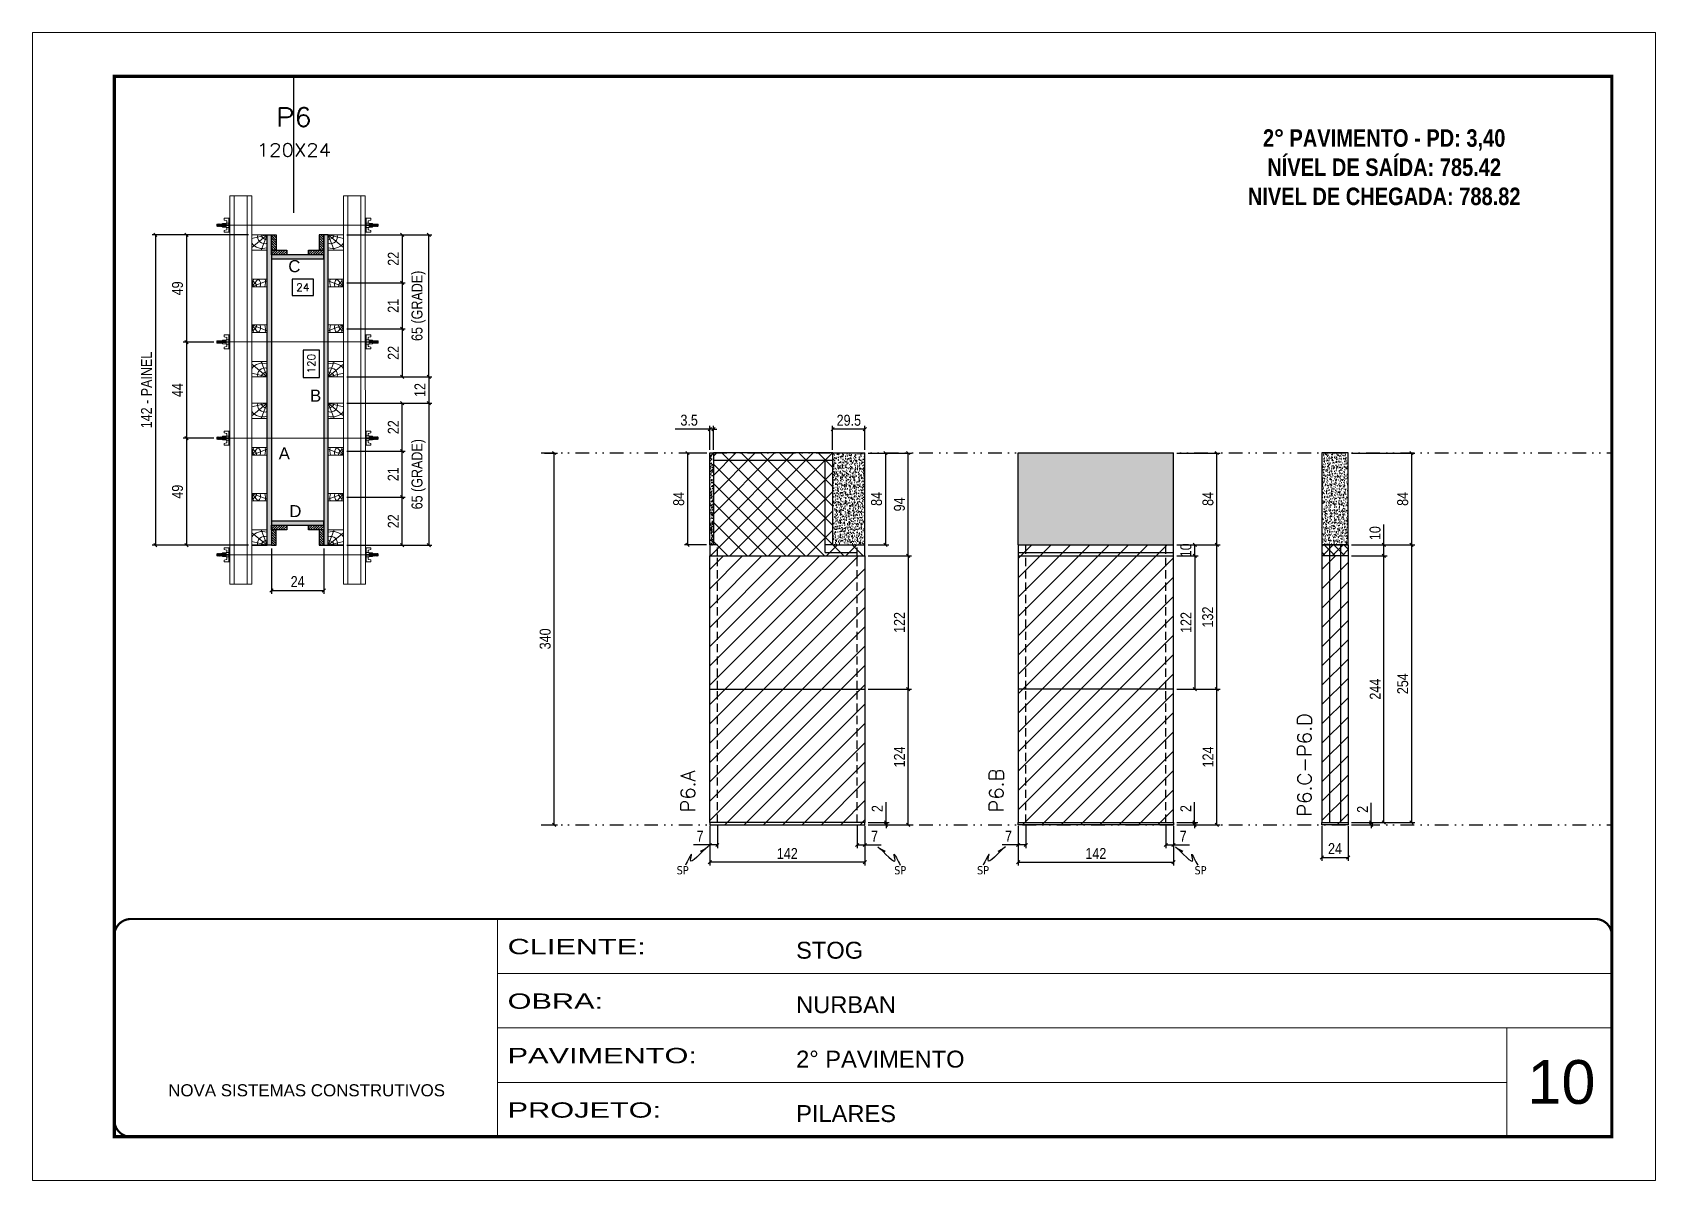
# Model space of a CAD drawing. Extents: x 2201 to 8455, y 252 to 7045.
# Drawn here: x 3800 to 5285, y 3698 to 4748 of the extents above; entities that cross this region are included whole.
import ezdxf
from ezdxf.enums import TextEntityAlignment as Align

# ---------------------------------------------------------------- set-up
doc = ezdxf.new("R2010")
doc.units = 0
for name, pattern in [('CONTINUO', [0]), ('DASHED', [0.75, 0.5, -0.25]), ('DIVIDE2', [0.625, 0.25, -0.125, 0, -0.125, 0, -0.125]), ('HIDDEN', [0.375, 0.25, -0.125])]:
    doc.linetypes.add(name, pattern=pattern)
for name, color, linetype, lineweight in [('CARIMBO', 255, 'Continuous', 9), ('Folhas', 255, 'Continuous', 9), ('Hachura', 251, 'Continuous', 9), ('Madeira', 126, 'Continuous', 18), ('Perfil Metálico', 224, 'Continuous', 18), ('SARRAFO DE PRESSAO', 251, 'DASHED', 9), ('Texto Seção', 7, 'Continuous', 15)]:
    doc.layers.add(name, color=color, linetype=linetype, lineweight=lineweight)
for name, color, linetype in [('CHAPA', 1, 'Continuous'), ('COTA', 241, 'Continuous'), ('Cota Seção (2x)', 241, 'Continuous'), ('MEIO_PONT', 93, 'Continuous'), ('NOMENCLATURA', 7, 'Continuous'), ('Nível', 160, 'Continuous'), ('Painéis', 200, 'Continuous'), ('SARR_2.2x7', 40, 'Continuous'), ('SARRAFO', 251, 'Continuous'), ('Sarrafo de Pressão', 42, 'HIDDEN'), ('texto', 7, 'Continuous'), ('Texto de Titulo', 7, 'Continuous'), ('Texto Qtd Sarr', 242, 'Continuous'), ('TEXTO_GERAL', 7, 'Continuous')]:
    doc.layers.add(name, color=color, linetype=linetype)
doc.styles.add('ARIAL', font='arial.ttf')
doc.styles.add('COTA TECNICA', font='techl___.ttf', dxfattribs={"height": 10})
doc.styles.add('COTA TECNICA 2X', font='techl___.ttf', dxfattribs={"height": 10})
doc.styles.add('COTA TECNICA-50', font='techl___.ttf', dxfattribs={"height": 10})
doc.styles.add('REGUA-120', font='ROMANS.shx', dxfattribs={"height": 15})
doc.styles.add('ROMANC', font='techb___.ttf', dxfattribs={"height": 2.5})
doc.styles.add('ROMANS', font='romans.shx')
doc.styles.get("Standard").update_dxf_attribs({"font": 'arial.ttf'})
doc.styles.add('Tecnologia', font='')
doc.styles.get('Tecnologia').set_extended_font_data('Forgotten Futurist')
doc.dimstyles.new('COTA PAINEL-50', dxfattribs={"dimtxt": 10, "dimasz": 3, "dimexe": 3, "dimexo": 3, "dimgap": 3, "dimtad": 1, "dimdec": 1, "dimzin": 12, "dimdsep": 46, "dimtxsty": 'COTA TECNICA-50', "dimblk1": 'OBLIQUE', "dimblk2": 'OBLIQUE', "dimsah": 1, "dimcen": 0.9, "dimclrd": 4, "dimclre": 4, "dimclrt": 240, "dimadec": 1, "dimazin": 3, "dimtfac": 1, "dimtdec": 1, "dimtmove": 0, "dimatfit": 3, "dimfxl": 1, "dimtolj": 1, "dimtzin": 12, "dimarcsym": 0})
doc.dimstyles.new('PAINEL', dxfattribs={"dimtxt": 10, "dimasz": 3, "dimexe": 3, "dimexo": 3, "dimgap": 3, "dimtad": 1, "dimdec": 1, "dimzin": 12, "dimdsep": 46, "dimtxsty": 'COTA TECNICA', "dimblk1": 'OBLIQUE', "dimblk2": 'OBLIQUE', "dimsah": 1, "dimcen": 0.9, "dimclrd": 4, "dimclre": 4, "dimclrt": 240, "dimadec": 1, "dimazin": 3, "dimtfac": 1, "dimtdec": 1, "dimtmove": 0, "dimatfit": 3, "dimfxl": 1, "dimtolj": 1, "dimtzin": 12, "dimarcsym": 0})
doc.dimstyles.new('SECAO PILAR', dxfattribs={"dimtxt": 10, "dimasz": 3, "dimexe": 3, "dimexo": 3, "dimgap": 3, "dimtad": 1, "dimdec": 1, "dimlfac": 0.5, "dimzin": 12, "dimdsep": 46, "dimtxsty": 'COTA TECNICA 2X', "dimblk1": 'OBLIQUE', "dimblk2": 'OBLIQUE', "dimsah": 1, "dimcen": 0.9, "dimclrd": 256, "dimclre": 256, "dimclrt": 256, "dimadec": 1, "dimazin": 3, "dimtfac": 1, "dimtdec": 1, "dimtmove": 0, "dimatfit": 3, "dimfxl": 1, "dimtolj": 1, "dimtzin": 12, "dimarcsym": 0})
doc.dimstyles.new('SECÇÃO 2', dxfattribs={"dimtxt": 7, "dimasz": 6, "dimexe": 0.18, "dimexo": 2, "dimgap": -4, "dimtad": 3, "dimdec": 1, "dimlfac": 0.5, "dimzin": 12, "dimdsep": 46, "dimtxsty": 'ROMANS', "dimblk": 'ARCHTICK', "dimcen": 0.09, "dimse1": 1, "dimse2": 1, "dimsd1": 1, "dimsd2": 1, "dimclrd": 180, "dimclre": 5, "dimclrt": 1, "dimadec": 0, "dimazin": 3, "dimtfac": 1, "dimtdec": 1, "dimtofl": 0, "dimtmove": 0, "dimatfit": 3, "dimldrblk": 'ARCHTICK', "dimfxl": 1, "dimtolj": 1, "dimtzin": 0, "dimarcsym": 0})
doc.dimstyles.get("Standard").update_dxf_attribs({"dimtxt": 0.18, "dimasz": 0.18, "dimexe": 0.18, "dimexo": 0.0625, "dimgap": 0.09, "dimtad": 0, "dimtih": 1, "dimtoh": 1, "dimdec": 4, "dimzin": 0, "dimdsep": 46, "dimtxsty": 'Standard', "dimcen": 0.09, "dimadec": 0, "dimazin": 0, "dimtfac": 1, "dimtdec": 4, "dimtofl": 0, "dimtmove": 0, "dimatfit": 3, "dimfxl": 1, "dimtolj": 1, "dimtzin": 0, "dimarcsym": 0})
pattern_1 = [(50, (-167614.649, -105473.8634), (5.46554007, -0.47817257), [0.5715, -6.2865]), (355, (-167614.649, -105473.8634), (-1.05730264, 5.73170536), [0.4572, -5.02921753]), (100.4514447, (-167614.1936, -105473.903), (4.40823741, 5.25353256), [0.48570026, -5.34270734]), (46.1842, (-167614.649, -105472.3394), (8.13237123, -1.26126984), [0.85725, -9.42975]), (96.6355576, (-167613.971, -105472.4445), (7.12212402, 7.42278374), [0.7285507, -8.01406824]), (351.184151, (-167614.649, -105472.339), (7.12212402, 7.42278374), [0.685799, -7.54379196]), (21, (-167613.887, -105472.7204), (4.54843174, -3.06795595), [0.5715, -6.2865]), (326, (-167613.887, -105472.7204), (1.85406085, 5.52563898), [0.4572, -5.0292]), (71.451445, (-167613.508, -105472.976), (6.40249258, 2.45768307), [0.48570026, -5.34269813]), (37.5, (-167614.649, -105473.8634), (0.092658098, 2.536651166), [0, -4.96824, 0, -5.1054, 0, -5.04825]), (7.5, (-167614.649, -105473.8634), (2.004589875, 3.005417245), [0, -2.91084, 0, -4.85394, 0, -1.92405]), (327.5, (-167616.3483, -105473.8634), (4.067717855, -0.17186232), [0, -1.905, 0, -5.9436, 0, -7.8867]), (317.5, (-167617.1103, -105473.8634), (4.44387544, 0.76279473), [0, -2.4765, 0, -3.94716, 0, -5.6007])]

msp = doc.modelspace()

# ---------------------------------------------------------------- texts
at = {"layer": 'CARIMBO', "style": 'ARIAL'}
msp.add_text('10', height=40, dxfattribs=at).set_placement((5167.73, 3767.66))
at = {"layer": 'NOMENCLATURA', "color": 2, "insert": (5036.61, 4685.65), "char_height": 16, "attachment_point": 2, "style": 'ROMANC'}
msp.add_mtext_dynamic_manual_height_columns('\\P2° PAVIMENTO - PD: 3,40\\PNÍVEL DE SAÍDA: 785.42\\PNIVEL DE CHEGADA: 788.82', width=328.3607, gutter_width=1, heights=[0], dxfattribs=at)
at = {"layer": 'texto', "color": 0, "char_height": 7.5, "attachment_point": 5}
for insert in [(4394.76, 3981.25), (4593.79, 3981.25), (4669.56, 3981.25), (4868.59, 3981.25)]:
    msp.add_mtext('{\\fTahoma|b0|i0|c0|p34;\\C4;SP}', dxfattribs=dict(at, insert=insert))
at = {"layer": 'Texto Seção', "char_height": 13, "width": 285.3299, "attachment_point": 7, "rotation": 90, "style": 'REGUA-120'}
for s, insert in [('\\pxt4;P6.C-P6.D', (4970.14, 4030.34)), ('P6.A', (4406.07, 4034.18)), ('P6.B', (4688.34, 4034.18))]:
    msp.add_mtext(s, dxfattribs=dict(at, insert=insert))
at = {"layer": 'TEXTO_GERAL', "style": 'ARIAL'}
for s, p in [('C', (4039.48, 4533.79)), ('B', (4058.96, 4415.36)), ('A', (4030.28, 4362.54)), ('D', (4040.37, 4309.72))]:
    msp.add_text(s, height=11, dxfattribs=at).set_placement(p, align=Align.MIDDLE_CENTER)

# ---------------------------------------------------------------- blocks, each defined once
blk = doc.blocks.new('9999999999')
at = {"color": 30, "linetype": 'CONTINUO'}
for p, q in [((98564.6, 34230.2), (98564.6, 34429.4)), ((98564.6, 34379.6), (99584, 34379.6)), ((98564.6, 34329.8), (99488, 34329.8)), ((99584, 34329.8), (99488, 34329.8)), ((99488, 34329.8), (99488, 34230.2)), ((98564.6, 34280), (99488, 34280))]:
    blk.add_line(p, q, dxfattribs=at)
at = {"color": 30, "linetype": 'CONTINUO', "const_width": 2}
blk.add_lwpolyline([(99584, 34230.2), (99584, 34414.4, 0.414214), (99569, 34429.4), (98229, 34429.4, 0.414214), (98214, 34414.4), (98214, 34245.2, 0.414214), (98229, 34230.2), (99584, 34230.2)], format="xyb", dxfattribs=at)
at = {"layer": 'Folhas'}
blk.add_lwpolyline([(98139, 34190.2), (99624, 34190.2), (99624, 35240.2), (98139, 35240.2)], close=True, dxfattribs=at)
at = {"layer": 'Folhas', "color": 30, "const_width": 3}
blk.add_lwpolyline([(98214, 34230.2), (99584, 34230.2), (99584, 35200.2), (98214, 35200.2)], close=True, dxfattribs=at)
at = {"color": 7, "linetype": 'Continuous', "ltscale": 5, "style": 'ARIAL'}
for s, height, p in [('STOG', 15.48, (98837.7, 34393.1)), ('NURBAN', 15.48, (98837.7, 34343.3)), ('2° PAVIMENTO', 15.483, (98837.7, 34293.5)), ('NOVA SISTEMAS CONSTRUTIVOS', 11.059, (98263.2, 34267.2)), ('PILARES', 15.48, (98837.7, 34243.7))]:
    blk.add_text(s, height=height, dxfattribs=at).set_placement(p)
at = {"layer": 'Folhas', "color": 7, "style": 'Tecnologia', "width": 1.5}
for s, p in [('CLIENTE:', (98573.7, 34397.2)), ('OBRA:', (98573.7, 34347.3)), ('PAVIMENTO:', (98573.7, 34297.5)), ('PROJETO:', (98573.7, 34247.7))]:
    blk.add_text(s, height=14, dxfattribs=at).set_placement(p)
blk = doc.blocks.new('*D497')
at = {"layer": 'Cota Seção (2x)', "color": 180, "lineweight": -2, "transparency": 16777216}
for p, q in [((4057.1, 4521.9), (4037.4, 4521.9)), ((4037.4, 4521.9), (4037.4, 4506.9)), ((4057.1, 4506.9), (4057.1, 4521.9)), ((4037.4, 4506.9), (4057.1, 4506.9))]:
    blk.add_line(p, q, dxfattribs=at)
at = {"layer": 'Defpoints', "color": 0, "transparency": 16777216}
for p in [(4018.5, 4523.2), (4066.5, 4523.2), (4018.5, 4502.9)]:
    blk.add_point(p, dxfattribs=at)
at = {"layer": 'Cota Seção (2x)', "color": 1, "transparency": 16777216, "insert": (4047.3, 4514.4), "char_height": 7, "attachment_point": 5, "style": 'ROMANS'}
blk.add_mtext('\\A1;24', dxfattribs=at)
blk = doc.blocks.new('_ArchTick')
at = {"color": 0, "linetype": 'ByBlock', "const_width": 0.15}
blk.add_lwpolyline([(-0.5, -0.5), (0.5, 0.5)], dxfattribs=at)
blk = doc.blocks.new('*D498')
at = {"layer": 'Cota Seção (2x)', "color": 180, "lineweight": -2, "transparency": 16777216}
for p, q in [((4062.5, 4457.1), (4047.5, 4457.1)), ((4047.5, 4457.1), (4047.5, 4432.1)), ((4062.5, 4432.1), (4062.5, 4457.1)), ((4047.5, 4432.1), (4062.5, 4432.1))]:
    blk.add_line(p, q, dxfattribs=at)
at = {"layer": 'Defpoints', "color": 0, "transparency": 16777216}
for p in [(4018.5, 4540.5), (4018.5, 4300.5), (4066.5, 4300.5)]:
    blk.add_point(p, dxfattribs=at)
at = {"layer": 'Cota Seção (2x)', "color": 1, "transparency": 16777216, "insert": (4055, 4444.6), "char_height": 7, "attachment_point": 5, "rotation": 90, "style": 'ROMANS'}
blk.add_mtext('\\A1;120', dxfattribs=at)
blk = doc.blocks.new('_Oblique')
at = {"color": 0, "linetype": 'ByBlock', "lineweight": -2}
blk.add_line((-0.5, -0.5), (0.5, 0.5), dxfattribs=at)
blk = doc.blocks.new('*D499')
at = {"layer": 'Cota Seção (2x)', "lineweight": -2, "transparency": 16777216}
for p, q in [((3997.5, 4562.5), (3909.3, 4562.5)), ((3912.3, 4562.5), (3912.3, 4278.5)), ((3997.5, 4278.5), (3909.3, 4278.5))]:
    blk.add_line(p, q, dxfattribs=at)
at = {"layer": 'Defpoints', "color": 0, "transparency": 16777216}
for p in [(4000.5, 4562.5), (3912.3, 4278.5), (4000.5, 4278.5)]:
    blk.add_point(p, dxfattribs=at)
at = {"layer": 'Cota Seção (2x)', "lineweight": -2, "transparency": 16777216, "xscale": 3, "yscale": 3, "zscale": 3}
for p, rotation in [((3912.3, 4562.5), 90), ((3912.3, 4278.5), 270)]:
    blk.add_blockref('_Oblique', p, dxfattribs=dict(at, rotation=rotation))
at = {"layer": 'Cota Seção (2x)', "transparency": 16777216, "insert": (3904.2, 4420.5), "char_height": 10, "attachment_point": 5, "rotation": 90, "style": 'COTA TECNICA 2X'}
blk.add_mtext('\\A1;142 - PAINEL', dxfattribs=at)
blk = doc.blocks.new('*D500')
at = {"layer": 'Cota Seção (2x)', "lineweight": -2, "transparency": 16777216}
for p, q in [((3997.5, 4562.5), (3937.7, 4562.5)), ((3940.7, 4562.5), (3940.7, 4464.4)), ((3965.7, 4464.4), (3937.7, 4464.4))]:
    blk.add_line(p, q, dxfattribs=at)
at = {"layer": 'Defpoints', "color": 0, "transparency": 16777216}
for p in [(4000.5, 4562.5), (3940.7, 4464.4), (3968.7, 4464.4)]:
    blk.add_point(p, dxfattribs=at)
at = {"layer": 'Cota Seção (2x)', "lineweight": -2, "transparency": 16777216, "xscale": 3, "yscale": 3, "zscale": 3}
for p, rotation in [((3940.7, 4562.5), 90), ((3940.7, 4464.4), 270)]:
    blk.add_blockref('_Oblique', p, dxfattribs=dict(at, rotation=rotation))
at = {"layer": 'Cota Seção (2x)', "transparency": 16777216, "insert": (3932.6, 4513.5), "char_height": 10, "attachment_point": 5, "rotation": 90, "style": 'COTA TECNICA 2X'}
blk.add_mtext('\\A1;49', dxfattribs=at)
blk = doc.blocks.new('*D501')
at = {"layer": 'Cota Seção (2x)', "lineweight": -2, "transparency": 16777216}
for p, q in [((3965.7, 4376.4), (3937.7, 4376.4)), ((3940.7, 4376.4), (3940.7, 4278.5)), ((3997.5, 4278.5), (3937.7, 4278.5))]:
    blk.add_line(p, q, dxfattribs=at)
at = {"layer": 'Defpoints', "color": 0, "transparency": 16777216}
for p in [(3968.7, 4376.4), (3940.7, 4278.5), (4000.5, 4278.5)]:
    blk.add_point(p, dxfattribs=at)
at = {"layer": 'Cota Seção (2x)', "lineweight": -2, "transparency": 16777216, "xscale": 3, "yscale": 3, "zscale": 3}
for p, rotation in [((3940.7, 4376.4), 90), ((3940.7, 4278.5), 270)]:
    blk.add_blockref('_Oblique', p, dxfattribs=dict(at, rotation=rotation))
at = {"layer": 'Cota Seção (2x)', "transparency": 16777216, "insert": (3932.6, 4327.5), "char_height": 10, "attachment_point": 5, "rotation": 90, "style": 'COTA TECNICA 2X'}
blk.add_mtext('\\A1;49', dxfattribs=at)
blk = doc.blocks.new('titulo1')
at = {"layer": 'Defpoints', "color": 252, "linetype": 'HIDDEN', "ltscale": 2}
blk.add_line((0, 0), (0, 125), dxfattribs=at)
at = {"layer": 'Defpoints', "style": 'ROMANS', "oblique": 15}
blk.add_attdef('FOLHA', text='', height=10, dxfattribs=at).set_placement((0, 15.6), align=Align.MIDDLE_CENTER)
at = {"layer": 'Texto Qtd Sarr', "color": 3, "style": 'ROMANS', "oblique": 15}
for tag, height, p in [('TITULO', 17, (0, 71.4)), ('SEÇÃO', 12, (0, 41.5))]:
    blk.add_attdef(tag, text='', height=height, dxfattribs=at).set_placement(p, align=Align.MIDDLE_CENTER)
blk = doc.blocks.new('C')
at = {"layer": 'Hachura', "color": 0}
for p, q in [((0, 3.22), (0, -3.22)), ((0.45, 3.22), (0, 3.22)), ((0.46, 3.16), (0, 3.16)), ((0.46, 3.05), (0, 3.05)), ((0.46, 2.88), (0, 2.88)), ((0, 2.75), (0, -1.16)), ((0.46, 2.65), (0, 2.65)), ((0.46, 2.23), (0, 2.23)), ((0.46, 1.51), (0, 1.51)), ((0.39, 0.49), (0.17, 0.49)), ((0.45, -3.23), (0.45, 3.22)), ((0.45, 3.22), (2.58, 3.22)), ((1.74, 0.97), (0.45, 0.97)), ((1.45, 0.1), (0.45, 0.1)), ((1.35, 1.94), (1.35, 0.96)), ((2.58, 2.39), (1.47, 2.09)), ((1.74, -0.97), (1.74, 0.97)), ((1.74, 0.97), (1.74, 0.84)), ((1.74, 0.97), (1.74, 0.84)), ((1.74, 0.84), (3.35, 0.84)), ((3.35, 0.45), (1.74, 0.45)), ((2.58, 3.22), (2.58, 2.39)), ((3.32, 0.84), (3.32, -0.84)), ((3.35, 0.84), (3.35, -0.84)), ((3.68, 0.45), (3.35, 0.45)), ((3.84, -0.52), (3.35, 0.45)), ((3.35, 0.06), (3.67, -0.57)), ((3.68, 0.45), (4.16, -0.52)), ((3.72, 0.5), (4.25, -0.57)), ((4.37, -0.55), (3.83, 0.53)), ((4.15, 0.45), (3.93, 0.45)), ((4.42, -0.52), (3.93, 0.45)), ((4.15, 0.45), (4.26, 0.45)), ((4.26, 0.45), (4.74, -0.52)), ((4.3, 0.5), (4.83, -0.57)), ((4.95, -0.55), (4.41, 0.53)), ((4.51, 0.45), (4.84, 0.45)), ((5, -0.52), (4.51, 0.45)), ((4.84, 0.45), (5.32, -0.52)), ((4.88, 0.5), (5.41, -0.57)), ((5.53, -0.55), (4.99, 0.53)), ((5.58, -0.52), (5.09, 0.45)), ((5.42, 0.45), (5.09, 0.45)), ((5.58, -0.52), (5.09, 0.45)), ((5.42, 0.45), (5.74, -0.19)), ((5.46, 0.5), (5.74, -0.07)), ((5.74, 0.19), (5.57, 0.53)), ((5.74, 0.32), (5.68, 0.45)), ((5.68, 0.45), (5.74, 0.45)), ((5.74, 0.45), (5.9, 0.29)), ((5.74, 0.45), (5.74, -0.52)), ((5.9, -0.36), (5.9, 0.29)), ((0.45, 0), (0, 0)), ((0.46, -1.52), (0, -1.52)), ((0.46, -2.23), (0, -2.23)), ((0.46, -2.65), (0, -2.65)), ((0.46, -2.88), (0, -2.88)), ((0.46, -3.05), (0, -3.05)), ((0.46, -3.16), (0, -3.16)), ((0, -3.22), (2.57, -3.22)), ((0.08, -0.48), (0.29, -0.48)), ((0.29, -0.48), (0.4, -0.48)), ((0.45, 0), (0.45, -0.97)), ((0.45, -0.16), (1.45, -0.16)), ((0.45, -0.65), (0.45, -0.32)), ((0.45, -3.23), (0.45, -0.65)), ((0.45, -0.97), (1.74, -0.97)), ((1.35, -1.94), (1.35, -0.97)), ((2.58, -2.39), (1.47, -2.1)), ((3.35, -0.32), (1.74, -0.32)), ((3.35, -0.84), (1.74, -0.84)), ((2.58, -3.23), (2.58, -2.39)), ((3.35, -0.07), (3.58, -0.52)), ((3.35, -0.52), (3.58, -0.52)), ((3.84, -0.52), (4.16, -0.52)), ((4.42, -0.52), (4.74, -0.52)), ((4.63, -0.52), (4.74, -0.52)), ((5, -0.52), (5.32, -0.52)), ((5.58, -0.52), (5.74, -0.52)), ((5.74, -0.52), (5.9, -0.36)), ((5.74, -0.52), (5.74, -0.52))]:
    blk.add_line(p, q, dxfattribs=at)
for centre, radius, start, end in [((1.52, 1.94), 0.161, 104.74356, 180), ((1.44, -0.03), 0.129, 272.69497, 87.30503), ((3.81, 0.39), 0.143, 25.56881, 154.43119), ((4.39, 0.39), 0.143, 25.56881, 154.43119), ((4.97, 0.39), 0.143, 25.56881, 154.43119), ((5.55, 0.39), 0.143, 25.56881, 154.43119), ((0.17, -0.37), 0.174, 221.74404, 317.85924), ((1.52, -1.94), 0.161, 180, 255.25644), ((3.71, -0.4), 0.174, 222.14076, 318.25596), ((4.29, -0.4), 0.174, 222.14076, 318.25596), ((4.87, -0.4), 0.174, 222.14076, 318.25596), ((5.45, -0.4), 0.174, 222.14076, 318.25596), ((5.61, -0.4), 0.174, 317.85924, 318.25596)]:
    blk.add_arc(centre, radius, start, end, dxfattribs=at)
blk = doc.blocks.new('*D798')
at = {"layer": 'Cota Seção (2x)', "lineweight": -2, "transparency": 16777216}
for p, q in [((3965.7, 4464.4), (3937.7, 4464.4)), ((3940.7, 4464.4), (3940.7, 4376.4)), ((3965.7, 4376.4), (3937.7, 4376.4))]:
    blk.add_line(p, q, dxfattribs=at)
at = {"layer": 'Defpoints', "color": 0, "transparency": 16777216}
for p in [(3968.7, 4464.4), (3940.7, 4376.4), (3968.7, 4376.4)]:
    blk.add_point(p, dxfattribs=at)
at = {"layer": 'Cota Seção (2x)', "lineweight": -2, "transparency": 16777216, "xscale": 3, "yscale": 3, "zscale": 3}
for p, rotation in [((3940.7, 4464.4), 90), ((3940.7, 4376.4), 270)]:
    blk.add_blockref('_Oblique', p, dxfattribs=dict(at, rotation=rotation))
at = {"layer": 'Cota Seção (2x)', "transparency": 16777216, "insert": (3932.6, 4420.4), "char_height": 10, "attachment_point": 5, "rotation": 90, "style": 'COTA TECNICA 2X'}
blk.add_mtext('\\A1;44', dxfattribs=at)
blk = doc.blocks.new('PONTALETE')
at = {"layer": 'Madeira'}
for q in [(2.71, 7), (7, 5.76), (7, 1.74)]:
    blk.add_line((0, 0), q, dxfattribs=at)
blk.add_lwpolyline([(0, 0), (7, 0), (7, 7), (0, 7)], close=True, dxfattribs=at)
for centre, radius, start, end in [((2.04, 0.06), 6.23, 37.28179, 109.09128), ((1.09, 0.9), 3.19, 343.60304, 109.98471), ((-0.21, -0.78), 3.09, 14.63219, 86.0383)]:
    blk.add_arc(centre, radius, start, end, dxfattribs=at)
blk = doc.blocks.new('MEIO PONTALETE')
at = {"layer": 'Madeira'}
for q in [(2.71, 7), (3.5, 2.88), (3.5, 0.87)]:
    blk.add_line((0, 0), q, dxfattribs=at)
blk.add_lwpolyline([(0, 0), (3.5, 0), (3.5, 7), (0, 7)], close=True, dxfattribs=at)
for centre, radius, start, end in [((2.04, 0.06), 6.23, 76.44987, 109.09128), ((1.09, 0.9), 3.19, 40.90626, 109.98471), ((-0.21, -0.78), 3.09, 14.63219, 86.0383)]:
    blk.add_arc(centre, radius, start, end, dxfattribs=at)
blk = doc.blocks.new('*D799')
at = {"layer": 'Cota Seção (2x)', "lineweight": -2, "transparency": 16777216}
for p, q in [((4018.5, 4275.5), (4018.5, 4234.2)), ((4066.5, 4275.5), (4066.5, 4234.2)), ((4018.5, 4237.2), (4066.5, 4237.2))]:
    blk.add_line(p, q, dxfattribs=at)
at = {"layer": 'Defpoints', "color": 0, "transparency": 16777216}
for p in [(4018.5, 4278.5), (4066.5, 4278.5), (4066.5, 4237.2)]:
    blk.add_point(p, dxfattribs=at)
at = {"layer": 'Cota Seção (2x)', "lineweight": -2, "transparency": 16777216, "xscale": 3, "yscale": 3, "zscale": 3, "rotation": 180}
blk.add_blockref('_Oblique', (4018.5, 4237.2), dxfattribs=at)
at = {"layer": 'Cota Seção (2x)', "lineweight": -2, "transparency": 16777216, "xscale": 3, "yscale": 3, "zscale": 3}
blk.add_blockref('_Oblique', (4066.5, 4237.2), dxfattribs=at)
at = {"layer": 'Cota Seção (2x)', "transparency": 16777216, "insert": (4042.5, 4245.3), "char_height": 10, "attachment_point": 5, "style": 'COTA TECNICA 2X'}
blk.add_mtext('\\A1;24', dxfattribs=at)
blk = doc.blocks.new('*D800')
at = {"layer": 'Cota Seção (2x)', "lineweight": -2, "transparency": 16777216}
for p, q in [((4087.5, 4408.5), (4165.4, 4408.5)), ((4162.4, 4408.5), (4162.4, 4278.5)), ((4087.5, 4278.5), (4165.4, 4278.5))]:
    blk.add_line(p, q, dxfattribs=at)
at = {"layer": 'Defpoints', "color": 0, "transparency": 16777216}
for p in [(4084.5, 4408.5), (4084.5, 4278.5), (4162.4, 4278.5)]:
    blk.add_point(p, dxfattribs=at)
at = {"layer": 'Cota Seção (2x)', "lineweight": -2, "transparency": 16777216, "xscale": 3, "yscale": 3, "zscale": 3}
for p, rotation in [((4162.4, 4408.5), 90), ((4162.4, 4278.5), 270)]:
    blk.add_blockref('_Oblique', p, dxfattribs=dict(at, rotation=rotation))
at = {"layer": 'Cota Seção (2x)', "transparency": 16777216, "insert": (4153.2, 4343.5), "char_height": 10, "attachment_point": 5, "rotation": 90, "style": 'COTA TECNICA 2X'}
blk.add_mtext('\\A1;65 (GRADE)', dxfattribs=at)
blk = doc.blocks.new('*D801')
at = {"layer": 'Cota Seção (2x)', "lineweight": -2, "transparency": 16777216}
for p, q in [((4087.5, 4322.5), (4141, 4322.5)), ((4138, 4278.5), (4138, 4322.5)), ((4087.5, 4278.5), (4141, 4278.5))]:
    blk.add_line(p, q, dxfattribs=at)
at = {"layer": 'Defpoints', "color": 0, "transparency": 16777216}
for p in [(4084.5, 4322.5), (4138, 4322.5), (4084.5, 4278.5)]:
    blk.add_point(p, dxfattribs=at)
at = {"layer": 'Cota Seção (2x)', "lineweight": -2, "transparency": 16777216, "xscale": 3, "yscale": 3, "zscale": 3}
for p, rotation in [((4138, 4322.5), 90), ((4138, 4278.5), 270)]:
    blk.add_blockref('_Oblique', p, dxfattribs=dict(at, rotation=rotation))
at = {"layer": 'Cota Seção (2x)', "transparency": 16777216, "insert": (4130, 4300.5), "char_height": 10, "attachment_point": 5, "rotation": 90, "style": 'COTA TECNICA 2X'}
blk.add_mtext('\\A1;22', dxfattribs=at)
blk = doc.blocks.new('*D802')
at = {"layer": 'Cota Seção (2x)', "lineweight": -2, "transparency": 16777216}
for p, q in [((4087.5, 4364.5), (4141, 4364.5)), ((4138, 4322.5), (4138, 4364.5)), ((4087.5, 4322.5), (4141, 4322.5))]:
    blk.add_line(p, q, dxfattribs=at)
at = {"layer": 'Defpoints', "color": 0, "transparency": 16777216}
for p in [(4084.5, 4364.5), (4138, 4364.5), (4084.5, 4322.5)]:
    blk.add_point(p, dxfattribs=at)
at = {"layer": 'Cota Seção (2x)', "lineweight": -2, "transparency": 16777216, "xscale": 3, "yscale": 3, "zscale": 3}
for p, rotation in [((4138, 4364.5), 90), ((4138, 4322.5), 270)]:
    blk.add_blockref('_Oblique', p, dxfattribs=dict(at, rotation=rotation))
at = {"layer": 'Cota Seção (2x)', "transparency": 16777216, "insert": (4129.9, 4343.5), "char_height": 10, "attachment_point": 5, "rotation": 90, "style": 'COTA TECNICA 2X'}
blk.add_mtext('\\A1;21', dxfattribs=at)
blk = doc.blocks.new('*D803')
at = {"layer": 'Cota Seção (2x)', "lineweight": -2, "transparency": 16777216}
for p, q in [((4087.5, 4408.5), (4141, 4408.5)), ((4138, 4364.5), (4138, 4408.5)), ((4087.5, 4364.5), (4141, 4364.5))]:
    blk.add_line(p, q, dxfattribs=at)
at = {"layer": 'Defpoints', "color": 0, "transparency": 16777216}
for p in [(4084.5, 4408.5), (4138, 4408.5), (4084.5, 4364.5)]:
    blk.add_point(p, dxfattribs=at)
at = {"layer": 'Cota Seção (2x)', "lineweight": -2, "transparency": 16777216, "xscale": 3, "yscale": 3, "zscale": 3}
for p, rotation in [((4138, 4408.5), 90), ((4138, 4364.5), 270)]:
    blk.add_blockref('_Oblique', p, dxfattribs=dict(at, rotation=rotation))
at = {"layer": 'Cota Seção (2x)', "transparency": 16777216, "insert": (4130, 4386.5), "char_height": 10, "attachment_point": 5, "rotation": 90, "style": 'COTA TECNICA 2X'}
blk.add_mtext('\\A1;22', dxfattribs=at)
blk = doc.blocks.new('*D502')
at = {"layer": 'Cota Seção (2x)', "lineweight": -2, "transparency": 16777216}
for p, q in [((4087.5, 4562.5), (4165.4, 4562.5)), ((4162.4, 4432.5), (4162.4, 4562.5)), ((4087.5, 4432.5), (4165.4, 4432.5))]:
    blk.add_line(p, q, dxfattribs=at)
at = {"layer": 'Defpoints', "color": 0, "transparency": 16777216}
for p in [(4084.5, 4562.5), (4162.4, 4562.5), (4084.5, 4432.5)]:
    blk.add_point(p, dxfattribs=at)
at = {"layer": 'Cota Seção (2x)', "lineweight": -2, "transparency": 16777216, "xscale": 3, "yscale": 3, "zscale": 3}
for p, rotation in [((4162.4, 4562.5), 90), ((4162.4, 4432.5), 270)]:
    blk.add_blockref('_Oblique', p, dxfattribs=dict(at, rotation=rotation))
at = {"layer": 'Cota Seção (2x)', "transparency": 16777216, "insert": (4153.2, 4497.5), "char_height": 10, "attachment_point": 5, "rotation": 90, "style": 'COTA TECNICA 2X'}
blk.add_mtext('\\A1;65 (GRADE)', dxfattribs=at)
blk = doc.blocks.new('*D804')
at = {"layer": 'Cota Seção (2x)', "lineweight": -2, "transparency": 16777216}
for p, q in [((4087.5, 4562.5), (4141, 4562.5)), ((4138, 4562.5), (4138, 4518.5)), ((4087.5, 4518.5), (4141, 4518.5))]:
    blk.add_line(p, q, dxfattribs=at)
at = {"layer": 'Defpoints', "color": 0, "transparency": 16777216}
for p in [(4084.5, 4562.5), (4084.5, 4518.5), (4138, 4518.5)]:
    blk.add_point(p, dxfattribs=at)
at = {"layer": 'Cota Seção (2x)', "lineweight": -2, "transparency": 16777216, "xscale": 3, "yscale": 3, "zscale": 3}
for p, rotation in [((4138, 4562.5), 90), ((4138, 4518.5), 270)]:
    blk.add_blockref('_Oblique', p, dxfattribs=dict(at, rotation=rotation))
at = {"layer": 'Cota Seção (2x)', "transparency": 16777216, "insert": (4130, 4540.5), "char_height": 10, "attachment_point": 5, "rotation": 90, "style": 'COTA TECNICA 2X'}
blk.add_mtext('\\A1;22', dxfattribs=at)
blk = doc.blocks.new('*D805')
at = {"layer": 'Cota Seção (2x)', "lineweight": -2, "transparency": 16777216}
for p, q in [((4087.5, 4518.5), (4141, 4518.5)), ((4138, 4518.5), (4138, 4476.5)), ((4087.5, 4476.5), (4141, 4476.5))]:
    blk.add_line(p, q, dxfattribs=at)
at = {"layer": 'Defpoints', "color": 0, "transparency": 16777216}
for p in [(4084.5, 4518.5), (4084.5, 4476.5), (4138, 4476.5)]:
    blk.add_point(p, dxfattribs=at)
at = {"layer": 'Cota Seção (2x)', "lineweight": -2, "transparency": 16777216, "xscale": 3, "yscale": 3, "zscale": 3}
for p, rotation in [((4138, 4518.5), 90), ((4138, 4476.5), 270)]:
    blk.add_blockref('_Oblique', p, dxfattribs=dict(at, rotation=rotation))
at = {"layer": 'Cota Seção (2x)', "transparency": 16777216, "insert": (4129.9, 4497.5), "char_height": 10, "attachment_point": 5, "rotation": 90, "style": 'COTA TECNICA 2X'}
blk.add_mtext('\\A1;21', dxfattribs=at)
blk = doc.blocks.new('*D806')
at = {"layer": 'Cota Seção (2x)', "lineweight": -2, "transparency": 16777216}
for p, q in [((4087.5, 4476.5), (4141, 4476.5)), ((4138, 4476.5), (4138, 4432.5)), ((4087.5, 4432.5), (4141, 4432.5))]:
    blk.add_line(p, q, dxfattribs=at)
at = {"layer": 'Defpoints', "color": 0, "transparency": 16777216}
for p in [(4084.5, 4476.5), (4084.5, 4432.5), (4138, 4432.5)]:
    blk.add_point(p, dxfattribs=at)
at = {"layer": 'Cota Seção (2x)', "lineweight": -2, "transparency": 16777216, "xscale": 3, "yscale": 3, "zscale": 3}
for p, rotation in [((4138, 4476.5), 90), ((4138, 4432.5), 270)]:
    blk.add_blockref('_Oblique', p, dxfattribs=dict(at, rotation=rotation))
at = {"layer": 'Cota Seção (2x)', "transparency": 16777216, "insert": (4130, 4454.5), "char_height": 10, "attachment_point": 5, "rotation": 90, "style": 'COTA TECNICA 2X'}
blk.add_mtext('\\A1;22', dxfattribs=at)
blk = doc.blocks.new('*D503')
at = {"layer": 'Cota Seção (2x)', "lineweight": -2, "transparency": 16777216}
for p, q in [((4087.5, 4432.5), (4165.4, 4432.5)), ((4162.4, 4432.5), (4162.4, 4408.5)), ((4087.5, 4408.5), (4165.4, 4408.5))]:
    blk.add_line(p, q, dxfattribs=at)
at = {"layer": 'Defpoints', "color": 0, "transparency": 16777216}
for p in [(4084.5, 4432.5), (4084.5, 4408.5), (4162.4, 4408.5)]:
    blk.add_point(p, dxfattribs=at)
at = {"layer": 'Cota Seção (2x)', "lineweight": -2, "transparency": 16777216, "xscale": 3, "yscale": 3, "zscale": 3}
for p, rotation in [((4162.4, 4432.5), 90), ((4162.4, 4408.5), 270)]:
    blk.add_blockref('_Oblique', p, dxfattribs=dict(at, rotation=rotation))
at = {"layer": 'Cota Seção (2x)', "transparency": 16777216, "insert": (4154.4, 4420.5), "char_height": 10, "attachment_point": 5, "rotation": 90, "style": 'COTA TECNICA 2X'}
blk.add_mtext('\\A1;12', dxfattribs=at)
blk = doc.blocks.new('*D757')
at = {"layer": 'COTA', "color": 4, "lineweight": -2, "transparency": 16777216}
for p, q in [((4268.3, 4362.9), (4280.2, 4362.9)), ((4277.2, 4022.9), (4277.2, 4362.9)), ((4268.3, 4022.9), (4280.2, 4022.9))]:
    blk.add_line(p, q, dxfattribs=at)
at = {"layer": 'Defpoints', "color": 0, "transparency": 16777216}
for p in [(4265.3, 4362.9), (4277.2, 4362.9), (4265.3, 4022.9)]:
    blk.add_point(p, dxfattribs=at)
at = {"layer": 'COTA', "color": 4, "lineweight": -2, "transparency": 16777216, "xscale": 3, "yscale": 3, "zscale": 3}
for p, rotation in [((4277.2, 4362.9), 90), ((4277.2, 4022.9), 270)]:
    blk.add_blockref('_Oblique', p, dxfattribs=dict(at, rotation=rotation))
at = {"layer": 'COTA', "color": 240, "transparency": 16777216, "insert": (4269, 4192.9), "char_height": 10, "attachment_point": 5, "rotation": 90, "style": 'COTA TECNICA-50'}
blk.add_mtext('\\A1;340', dxfattribs=at)
blk = doc.blocks.new('*D420')
at = {"layer": 'COTA', "color": 4, "lineweight": -2, "transparency": 16777216}
for p, q in [((4419.5, 4021.9), (4419.5, 3985.6)), ((4561.5, 4021.9), (4561.5, 3985.6)), ((4561.5, 3988.6), (4419.5, 3988.6))]:
    blk.add_line(p, q, dxfattribs=at)
at = {"layer": 'Defpoints', "color": 0, "transparency": 16777216}
for p in [(4419.5, 4024.9), (4561.5, 4024.9), (4419.5, 3988.6)]:
    blk.add_point(p, dxfattribs=at)
at = {"layer": 'COTA', "color": 4, "lineweight": -2, "transparency": 16777216, "xscale": 3, "yscale": 3, "zscale": 3, "rotation": 180}
blk.add_blockref('_Oblique', (4419.5, 3988.6), dxfattribs=at)
at = {"layer": 'COTA', "color": 4, "lineweight": -2, "transparency": 16777216, "xscale": 3, "yscale": 3, "zscale": 3}
blk.add_blockref('_Oblique', (4561.5, 3988.6), dxfattribs=at)
at = {"layer": 'COTA', "color": 240, "transparency": 16777216, "insert": (4490.5, 3996.6), "char_height": 10, "attachment_point": 5, "style": 'COTA TECNICA'}
blk.add_mtext('\\A1;142', dxfattribs=at)
blk = doc.blocks.new('*D421')
at = {"layer": 'COTA', "color": 4, "lineweight": -2, "transparency": 16777216}
for p, q in [((4554.5, 4021.9), (4554.5, 4001.4)), ((4561.5, 4019.9), (4561.5, 4001.4)), ((4554.5, 4004.4), (4561.5, 4004.4)), ((4561.5, 4004.4), (4576.3, 4004.4))]:
    blk.add_line(p, q, dxfattribs=at)
at = {"layer": 'Defpoints', "color": 0, "transparency": 16777216}
for p in [(4554.5, 4024.9), (4561.5, 4022.9), (4561.5, 4004.4)]:
    blk.add_point(p, dxfattribs=at)
at = {"layer": 'COTA', "color": 4, "lineweight": -2, "transparency": 16777216, "xscale": 3, "yscale": 3, "zscale": 3, "rotation": 180}
blk.add_blockref('_Oblique', (4554.5, 4004.4), dxfattribs=at)
at = {"layer": 'COTA', "color": 4, "lineweight": -2, "transparency": 16777216, "xscale": 3, "yscale": 3, "zscale": 3}
blk.add_blockref('_Oblique', (4561.5, 4004.4), dxfattribs=at)
at = {"layer": 'COTA', "color": 240, "transparency": 16777216, "insert": (4570.4, 4012.5), "char_height": 10, "attachment_point": 5, "style": 'COTA TECNICA-50'}
blk.add_mtext('\\A1;7', dxfattribs=at)
blk = doc.blocks.new('*D422')
at = {"layer": 'COTA', "color": 4, "lineweight": -2, "transparency": 16777216}
for p, q in [((4419.5, 4019.9), (4419.5, 4001.4)), ((4426.5, 4021.9), (4426.5, 4001.4)), ((4419.5, 4004.4), (4404.8, 4004.4)), ((4426.5, 4004.4), (4419.5, 4004.4))]:
    blk.add_line(p, q, dxfattribs=at)
at = {"layer": 'Defpoints', "color": 0, "transparency": 16777216}
for p in [(4426.5, 4024.9), (4419.5, 4022.9), (4419.5, 4004.4)]:
    blk.add_point(p, dxfattribs=at)
at = {"layer": 'COTA', "color": 4, "lineweight": -2, "transparency": 16777216, "xscale": 3, "yscale": 3, "zscale": 3, "rotation": 180}
blk.add_blockref('_Oblique', (4419.5, 4004.4), dxfattribs=at)
at = {"layer": 'COTA', "color": 4, "lineweight": -2, "transparency": 16777216, "xscale": 3, "yscale": 3, "zscale": 3}
blk.add_blockref('_Oblique', (4426.5, 4004.4), dxfattribs=at)
at = {"layer": 'COTA', "color": 240, "transparency": 16777216, "insert": (4410.7, 4012.5), "char_height": 10, "attachment_point": 5, "style": 'COTA TECNICA-50'}
blk.add_mtext('\\A1;7', dxfattribs=at)
blk = doc.blocks.new('*D423')
at = {"layer": 'COTA', "color": 4, "linetype": 'ByBlock', "lineweight": -2, "transparency": 16777216}
for p, q in [((4564.5, 4146.9), (4604.2, 4146.9)), ((4601.2, 4022.9), (4601.2, 4146.9)), ((4564.5, 4022.9), (4604.2, 4022.9))]:
    blk.add_line(p, q, dxfattribs=at)
at = {"layer": 'Defpoints', "color": 0, "linetype": 'ByBlock', "transparency": 16777216}
for p in [(4561.5, 4146.9), (4601.2, 4146.9), (4561.5, 4022.9)]:
    blk.add_point(p, dxfattribs=at)
at = {"layer": 'COTA', "color": 4, "linetype": 'ByBlock', "lineweight": -2, "transparency": 16777216, "xscale": 3, "yscale": 3, "zscale": 3}
for p, rotation in [((4601.2, 4146.9), 90), ((4601.2, 4022.9), 270)]:
    blk.add_blockref('_Oblique', p, dxfattribs=dict(at, rotation=rotation))
at = {"layer": 'COTA', "color": 240, "linetype": 'ByBlock', "transparency": 16777216, "insert": (4593.1, 4084.9), "char_height": 10, "attachment_point": 5, "rotation": 90, "style": 'COTA TECNICA'}
blk.add_mtext('\\A1;124', dxfattribs=at)
blk = doc.blocks.new('*D424')
at = {"layer": 'COTA', "color": 4, "lineweight": -2, "transparency": 16777216}
for p, q in [((4580.8, 4024.9), (4580.8, 4043.7)), ((4564.5, 4024.9), (4583.8, 4024.9)), ((4580.8, 4022.9), (4580.8, 4024.9)), ((4564.5, 4022.9), (4583.8, 4022.9)), ((4580.8, 4022.9), (4580.8, 4019.9))]:
    blk.add_line(p, q, dxfattribs=at)
at = {"layer": 'Defpoints', "color": 0, "transparency": 16777216}
for p in [(4561.5, 4024.9), (4561.5, 4022.9), (4580.8, 4022.9)]:
    blk.add_point(p, dxfattribs=at)
at = {"layer": 'COTA', "color": 4, "lineweight": -2, "transparency": 16777216, "xscale": 3, "yscale": 3, "zscale": 3}
for p, rotation in [((4580.8, 4024.9), 270), ((4580.8, 4022.9), 90)]:
    blk.add_blockref('_Oblique', p, dxfattribs=dict(at, rotation=rotation))
at = {"layer": 'COTA', "color": 240, "transparency": 16777216, "insert": (4572.8, 4037.7), "char_height": 10, "attachment_point": 5, "rotation": 90, "style": 'COTA TECNICA-50'}
blk.add_mtext('\\A1;2', dxfattribs=at)
blk = doc.blocks.new('*D425')
at = {"layer": 'COTA', "color": 4, "linetype": 'ByBlock', "lineweight": -2, "transparency": 16777216}
for p, q in [((4564.5, 4146.9), (4604.2, 4146.9)), ((4601.2, 4022.9), (4601.2, 4146.9)), ((4564.5, 4022.9), (4604.2, 4022.9))]:
    blk.add_line(p, q, dxfattribs=at)
at = {"layer": 'Defpoints', "color": 0, "linetype": 'ByBlock', "transparency": 16777216}
for p in [(4561.5, 4146.9), (4601.2, 4146.9), (4561.5, 4022.9)]:
    blk.add_point(p, dxfattribs=at)
at = {"layer": 'COTA', "color": 4, "linetype": 'ByBlock', "lineweight": -2, "transparency": 16777216, "xscale": 3, "yscale": 3, "zscale": 3}
for p, rotation in [((4601.2, 4146.9), 90), ((4601.2, 4022.9), 270)]:
    blk.add_blockref('_Oblique', p, dxfattribs=dict(at, rotation=rotation))
at = {"layer": 'COTA', "color": 240, "linetype": 'ByBlock', "transparency": 16777216, "insert": (4593.1, 4084.9), "char_height": 10, "attachment_point": 5, "rotation": 90, "style": 'COTA TECNICA'}
blk.add_mtext('\\A1;124', dxfattribs=at)
blk = doc.blocks.new('*D426')
at = {"layer": 'COTA', "color": 4, "lineweight": -2, "transparency": 16777216}
for p, q in [((4564.5, 4362.9), (4604.2, 4362.9)), ((4601.2, 4268.9), (4601.2, 4362.9)), ((4564.5, 4268.9), (4604.2, 4268.9))]:
    blk.add_line(p, q, dxfattribs=at)
at = {"layer": 'Defpoints', "color": 0, "transparency": 16777216}
for p in [(4561.5, 4362.9), (4601.2, 4362.9), (4561.5, 4268.9)]:
    blk.add_point(p, dxfattribs=at)
at = {"layer": 'COTA', "color": 4, "lineweight": -2, "transparency": 16777216, "xscale": 3, "yscale": 3, "zscale": 3}
for p, rotation in [((4601.2, 4362.9), 90), ((4601.2, 4268.9), 270)]:
    blk.add_blockref('_Oblique', p, dxfattribs=dict(at, rotation=rotation))
at = {"layer": 'COTA', "color": 240, "transparency": 16777216, "insert": (4593.1, 4315.9), "char_height": 10, "attachment_point": 5, "rotation": 90, "style": 'COTA TECNICA-50'}
blk.add_mtext('\\A1;94', dxfattribs=at)
blk = doc.blocks.new('*D427')
at = {"layer": 'COTA', "color": 4, "lineweight": -2, "transparency": 16777216}
for p, q in [((4701.8, 4021.9), (4701.8, 3985.6)), ((4843.8, 4021.9), (4843.8, 3985.6)), ((4701.8, 3988.6), (4843.8, 3988.6))]:
    blk.add_line(p, q, dxfattribs=at)
at = {"layer": 'Defpoints', "color": 0, "transparency": 16777216}
for p in [(4701.8, 4024.9), (4843.8, 4024.9), (4843.8, 3988.6)]:
    blk.add_point(p, dxfattribs=at)
at = {"layer": 'COTA', "color": 4, "lineweight": -2, "transparency": 16777216, "xscale": 3, "yscale": 3, "zscale": 3, "rotation": 180}
blk.add_blockref('_Oblique', (4701.8, 3988.6), dxfattribs=at)
at = {"layer": 'COTA', "color": 4, "lineweight": -2, "transparency": 16777216, "xscale": 3, "yscale": 3, "zscale": 3}
blk.add_blockref('_Oblique', (4843.8, 3988.6), dxfattribs=at)
at = {"layer": 'COTA', "color": 240, "transparency": 16777216, "insert": (4772.8, 3996.6), "char_height": 10, "attachment_point": 5, "style": 'COTA TECNICA'}
blk.add_mtext('\\A1;142', dxfattribs=at)
blk = doc.blocks.new('*D428')
at = {"layer": 'COTA', "color": 4, "lineweight": -2, "transparency": 16777216}
for p, q in [((4701.8, 4019.9), (4701.8, 4001.4)), ((4708.8, 4021.9), (4708.8, 4001.4)), ((4701.8, 4004.4), (4687.1, 4004.4)), ((4708.8, 4004.4), (4701.8, 4004.4))]:
    blk.add_line(p, q, dxfattribs=at)
at = {"layer": 'Defpoints', "color": 0, "transparency": 16777216}
for p in [(4708.8, 4024.9), (4701.8, 4022.9), (4701.8, 4004.4)]:
    blk.add_point(p, dxfattribs=at)
at = {"layer": 'COTA', "color": 4, "lineweight": -2, "transparency": 16777216, "xscale": 3, "yscale": 3, "zscale": 3, "rotation": 180}
blk.add_blockref('_Oblique', (4701.8, 4004.4), dxfattribs=at)
at = {"layer": 'COTA', "color": 4, "lineweight": -2, "transparency": 16777216, "xscale": 3, "yscale": 3, "zscale": 3}
blk.add_blockref('_Oblique', (4708.8, 4004.4), dxfattribs=at)
at = {"layer": 'COTA', "color": 240, "transparency": 16777216, "insert": (4692.9, 4012.5), "char_height": 10, "attachment_point": 5, "style": 'COTA TECNICA-50'}
blk.add_mtext('\\A1;7', dxfattribs=at)
blk = doc.blocks.new('*D392')
at = {"layer": 'COTA', "color": 4, "lineweight": -2, "transparency": 16777216}
for p, q in [((4836.8, 4021.9), (4836.8, 4001.4)), ((4843.8, 4019.9), (4843.8, 4001.4)), ((4836.8, 4004.4), (4843.8, 4004.4)), ((4843.8, 4004.4), (4858.5, 4004.4))]:
    blk.add_line(p, q, dxfattribs=at)
at = {"layer": 'Defpoints', "color": 0, "transparency": 16777216}
for p in [(4836.8, 4024.9), (4843.8, 4022.9), (4843.8, 4004.4)]:
    blk.add_point(p, dxfattribs=at)
at = {"layer": 'COTA', "color": 4, "lineweight": -2, "transparency": 16777216, "xscale": 3, "yscale": 3, "zscale": 3, "rotation": 180}
blk.add_blockref('_Oblique', (4836.8, 4004.4), dxfattribs=at)
at = {"layer": 'COTA', "color": 4, "lineweight": -2, "transparency": 16777216, "xscale": 3, "yscale": 3, "zscale": 3}
blk.add_blockref('_Oblique', (4843.8, 4004.4), dxfattribs=at)
at = {"layer": 'COTA', "color": 240, "transparency": 16777216, "insert": (4852.7, 4012.5), "char_height": 10, "attachment_point": 5, "style": 'COTA TECNICA-50'}
blk.add_mtext('\\A1;7', dxfattribs=at)
blk = doc.blocks.new('*D393')
at = {"layer": 'COTA', "color": 4, "linetype": 'ByBlock', "lineweight": -2, "transparency": 16777216}
for p, q in [((4846.8, 4146.9), (4886.5, 4146.9)), ((4883.5, 4022.9), (4883.5, 4146.9)), ((4846.8, 4022.9), (4886.5, 4022.9))]:
    blk.add_line(p, q, dxfattribs=at)
at = {"layer": 'Defpoints', "color": 0, "linetype": 'ByBlock', "transparency": 16777216}
for p in [(4843.8, 4146.9), (4883.5, 4146.9), (4843.8, 4022.9)]:
    blk.add_point(p, dxfattribs=at)
at = {"layer": 'COTA', "color": 4, "linetype": 'ByBlock', "lineweight": -2, "transparency": 16777216, "xscale": 3, "yscale": 3, "zscale": 3}
for p, rotation in [((4883.5, 4146.9), 90), ((4883.5, 4022.9), 270)]:
    blk.add_blockref('_Oblique', p, dxfattribs=dict(at, rotation=rotation))
at = {"layer": 'COTA', "color": 240, "linetype": 'ByBlock', "transparency": 16777216, "insert": (4875.4, 4084.9), "char_height": 10, "attachment_point": 5, "rotation": 90, "style": 'COTA TECNICA'}
blk.add_mtext('\\A1;124', dxfattribs=at)
blk = doc.blocks.new('*D394')
at = {"layer": 'COTA', "color": 4, "lineweight": -2, "transparency": 16777216}
for p, q in [((4863.1, 4024.9), (4863.1, 4043.7)), ((4846.8, 4024.9), (4866.1, 4024.9)), ((4863.1, 4022.9), (4863.1, 4024.9)), ((4846.8, 4022.9), (4866.1, 4022.9)), ((4863.1, 4022.9), (4863.1, 4019.9))]:
    blk.add_line(p, q, dxfattribs=at)
at = {"layer": 'Defpoints', "color": 0, "transparency": 16777216}
for p in [(4843.8, 4024.9), (4843.8, 4022.9), (4863.1, 4022.9)]:
    blk.add_point(p, dxfattribs=at)
at = {"layer": 'COTA', "color": 4, "lineweight": -2, "transparency": 16777216, "xscale": 3, "yscale": 3, "zscale": 3}
for p, rotation in [((4863.1, 4024.9), 270), ((4863.1, 4022.9), 90)]:
    blk.add_blockref('_Oblique', p, dxfattribs=dict(at, rotation=rotation))
at = {"layer": 'COTA', "color": 240, "transparency": 16777216, "insert": (4855.1, 4037.7), "char_height": 10, "attachment_point": 5, "rotation": 90, "style": 'COTA TECNICA-50'}
blk.add_mtext('\\A1;2', dxfattribs=at)
blk = doc.blocks.new('*D395')
at = {"layer": 'COTA', "color": 4, "linetype": 'ByBlock', "lineweight": -2, "transparency": 16777216}
for p, q in [((4846.8, 4146.9), (4886.5, 4146.9)), ((4883.5, 4022.9), (4883.5, 4146.9)), ((4846.8, 4022.9), (4886.5, 4022.9))]:
    blk.add_line(p, q, dxfattribs=at)
at = {"layer": 'Defpoints', "color": 0, "linetype": 'ByBlock', "transparency": 16777216}
for p in [(4843.8, 4146.9), (4883.5, 4146.9), (4843.8, 4022.9)]:
    blk.add_point(p, dxfattribs=at)
at = {"layer": 'COTA', "color": 4, "linetype": 'ByBlock', "lineweight": -2, "transparency": 16777216, "xscale": 3, "yscale": 3, "zscale": 3}
for p, rotation in [((4883.5, 4146.9), 90), ((4883.5, 4022.9), 270)]:
    blk.add_blockref('_Oblique', p, dxfattribs=dict(at, rotation=rotation))
at = {"layer": 'COTA', "color": 240, "linetype": 'ByBlock', "transparency": 16777216, "insert": (4875.4, 4084.9), "char_height": 10, "attachment_point": 5, "rotation": 90, "style": 'COTA TECNICA'}
blk.add_mtext('\\A1;124', dxfattribs=at)
blk = doc.blocks.new('*D396')
at = {"layer": 'COTA', "color": 4, "lineweight": -2, "transparency": 16777216}
for p, q in [((4846.8, 4362.9), (4886.5, 4362.9)), ((4883.5, 4278.9), (4883.5, 4362.9)), ((4846.8, 4278.9), (4886.5, 4278.9))]:
    blk.add_line(p, q, dxfattribs=at)
at = {"layer": 'Defpoints', "color": 0, "transparency": 16777216}
for p in [(4843.8, 4362.9), (4883.5, 4362.9), (4843.8, 4278.9)]:
    blk.add_point(p, dxfattribs=at)
at = {"layer": 'COTA', "color": 4, "lineweight": -2, "transparency": 16777216, "xscale": 3, "yscale": 3, "zscale": 3}
for p, rotation in [((4883.5, 4362.9), 90), ((4883.5, 4278.9), 270)]:
    blk.add_blockref('_Oblique', p, dxfattribs=dict(at, rotation=rotation))
at = {"layer": 'COTA', "color": 240, "transparency": 16777216, "insert": (4875.4, 4320.9), "char_height": 10, "attachment_point": 5, "rotation": 90, "style": 'COTA TECNICA-50'}
blk.add_mtext('\\A1;84', dxfattribs=at)
blk = doc.blocks.new('*D397')
at = {"layer": 'COTA', "color": 4, "lineweight": -2, "transparency": 16777216}
for p, q in [((4979.6, 4021.9), (4979.6, 3990)), ((5003.6, 4021.9), (5003.6, 3990)), ((4979.6, 3993), (5003.6, 3993))]:
    blk.add_line(p, q, dxfattribs=at)
at = {"layer": 'Defpoints', "color": 0, "transparency": 16777216}
for p in [(4979.6, 4024.9), (5003.6, 4024.9), (5003.6, 3993)]:
    blk.add_point(p, dxfattribs=at)
at = {"layer": 'COTA', "color": 4, "lineweight": -2, "transparency": 16777216, "xscale": 3, "yscale": 3, "zscale": 3, "rotation": 180}
blk.add_blockref('_Oblique', (4979.6, 3993), dxfattribs=at)
at = {"layer": 'COTA', "color": 4, "lineweight": -2, "transparency": 16777216, "xscale": 3, "yscale": 3, "zscale": 3}
blk.add_blockref('_Oblique', (5003.6, 3993), dxfattribs=at)
at = {"layer": 'COTA', "color": 240, "transparency": 16777216, "insert": (4991.6, 4001.1), "char_height": 10, "attachment_point": 5, "style": 'COTA TECNICA'}
blk.add_mtext('\\A1;24', dxfattribs=at)
blk = doc.blocks.new('*D398')
at = {"layer": 'COTA', "color": 4, "lineweight": -2, "transparency": 16777216}
for p, q in [((5024.8, 4024.9), (5024.8, 4043)), ((5006.6, 4024.9), (5027.8, 4024.9)), ((5024.8, 4022.9), (5024.8, 4024.9)), ((5006.6, 4022.9), (5027.8, 4022.9)), ((5024.8, 4022.9), (5024.8, 4019.9))]:
    blk.add_line(p, q, dxfattribs=at)
at = {"layer": 'Defpoints', "color": 0, "transparency": 16777216}
for p in [(5003.6, 4024.9), (5024.8, 4024.9), (5003.6, 4022.9)]:
    blk.add_point(p, dxfattribs=at)
at = {"layer": 'COTA', "color": 4, "lineweight": -2, "transparency": 16777216, "xscale": 3, "yscale": 3, "zscale": 3}
for p, rotation in [((5024.8, 4024.9), 270), ((5024.8, 4022.9), 90)]:
    blk.add_blockref('_Oblique', p, dxfattribs=dict(at, rotation=rotation))
at = {"layer": 'COTA', "color": 240, "transparency": 16777216, "insert": (5016.8, 4037), "char_height": 10, "attachment_point": 5, "rotation": 90, "style": 'COTA TECNICA-50'}
blk.add_mtext('\\A1;2', dxfattribs=at)
blk = doc.blocks.new('*D743')
at = {"layer": 'COTA', "color": 4, "linetype": 'ByBlock', "lineweight": -2, "transparency": 16777216}
for p, q in [((5006.6, 4362.9), (5064.7, 4362.9)), ((5061.7, 4362.9), (5061.7, 4278.9)), ((5006.6, 4278.9), (5064.7, 4278.9))]:
    blk.add_line(p, q, dxfattribs=at)
at = {"layer": 'Defpoints', "color": 0, "linetype": 'ByBlock', "transparency": 16777216}
for p in [(5003.6, 4362.9), (5003.6, 4278.9), (5061.7, 4278.9)]:
    blk.add_point(p, dxfattribs=at)
at = {"layer": 'COTA', "color": 4, "linetype": 'ByBlock', "lineweight": -2, "transparency": 16777216, "xscale": 3, "yscale": 3, "zscale": 3}
for p, rotation in [((5061.7, 4362.9), 90), ((5061.7, 4278.9), 270)]:
    blk.add_blockref('_Oblique', p, dxfattribs=dict(at, rotation=rotation))
at = {"layer": 'COTA', "color": 240, "linetype": 'ByBlock', "transparency": 16777216, "insert": (5053.6, 4320.9), "char_height": 10, "attachment_point": 5, "rotation": 90, "style": 'COTA TECNICA'}
blk.add_mtext('\\A1;84', dxfattribs=at)
blk = doc.blocks.new('*D744')
at = {"layer": 'COTA', "color": 4, "lineweight": -2, "transparency": 16777216}
for p, q in [((5036.4, 4278.9), (5036.4, 4297.4)), ((5006.6, 4278.9), (5039.4, 4278.9)), ((5036.4, 4268.9), (5036.4, 4278.9)), ((5006.6, 4268.9), (5039.4, 4268.9))]:
    blk.add_line(p, q, dxfattribs=at)
at = {"layer": 'Defpoints', "color": 0, "transparency": 16777216}
for p in [(5003.6, 4278.9), (5036.4, 4278.9), (5003.6, 4268.9)]:
    blk.add_point(p, dxfattribs=at)
at = {"layer": 'COTA', "color": 4, "lineweight": -2, "transparency": 16777216, "xscale": 3, "yscale": 3, "zscale": 3}
for p, rotation in [((5036.4, 4278.9), 90), ((5036.4, 4268.9), 270)]:
    blk.add_blockref('_Oblique', p, dxfattribs=dict(at, rotation=rotation))
at = {"layer": 'COTA', "color": 240, "transparency": 16777216, "insert": (5028.3, 4289.6), "char_height": 10, "attachment_point": 5, "rotation": 90, "style": 'COTA TECNICA-50'}
blk.add_mtext('\\A1;10', dxfattribs=at)
blk = doc.blocks.new('*D399')
at = {"layer": 'COTA', "color": 4, "lineweight": -2, "transparency": 16777216}
for p, q in [((4846.8, 4278.9), (4886.5, 4278.9)), ((4883.5, 4146.9), (4883.5, 4278.9)), ((4846.8, 4146.9), (4886.5, 4146.9))]:
    blk.add_line(p, q, dxfattribs=at)
at = {"layer": 'Defpoints', "color": 0, "transparency": 16777216}
for p in [(4843.8, 4278.9), (4883.5, 4278.9), (4843.8, 4146.9)]:
    blk.add_point(p, dxfattribs=at)
at = {"layer": 'COTA', "color": 4, "lineweight": -2, "transparency": 16777216, "xscale": 3, "yscale": 3, "zscale": 3}
for p, rotation in [((4883.5, 4278.9), 90), ((4883.5, 4146.9), 270)]:
    blk.add_blockref('_Oblique', p, dxfattribs=dict(at, rotation=rotation))
at = {"layer": 'COTA', "color": 240, "transparency": 16777216, "insert": (4875.2, 4212.9), "char_height": 10, "attachment_point": 5, "rotation": 90, "style": 'COTA TECNICA-50'}
blk.add_mtext('\\A1;132', dxfattribs=at)
blk = doc.blocks.new('*D745')
at = {"layer": 'COTA', "color": 4, "lineweight": -2, "transparency": 16777216}
for p, q in [((5006.6, 4268.9), (5039.4, 4268.9)), ((5036.4, 4024.9), (5036.4, 4268.9)), ((5006.6, 4024.9), (5039.4, 4024.9))]:
    blk.add_line(p, q, dxfattribs=at)
at = {"layer": 'Defpoints', "color": 0, "transparency": 16777216}
for p in [(5003.6, 4268.9), (5036.4, 4268.9), (5003.6, 4024.9)]:
    blk.add_point(p, dxfattribs=at)
at = {"layer": 'COTA', "color": 4, "lineweight": -2, "transparency": 16777216, "xscale": 3, "yscale": 3, "zscale": 3}
for p, rotation in [((5036.4, 4268.9), 90), ((5036.4, 4024.9), 270)]:
    blk.add_blockref('_Oblique', p, dxfattribs=dict(at, rotation=rotation))
at = {"layer": 'COTA', "color": 240, "transparency": 16777216, "insert": (5028.4, 4146.9), "char_height": 10, "attachment_point": 5, "rotation": 90, "style": 'COTA TECNICA'}
blk.add_mtext('\\A1;244', dxfattribs=at)
blk = doc.blocks.new('*D746')
at = {"layer": 'COTA', "color": 4, "lineweight": -2, "transparency": 16777216}
for p, q in [((4416.5, 4362.9), (4396.3, 4362.9)), ((4399.3, 4362.9), (4399.3, 4278.9)), ((4416.5, 4278.9), (4396.3, 4278.9))]:
    blk.add_line(p, q, dxfattribs=at)
at = {"layer": 'Defpoints', "color": 0, "transparency": 16777216}
for p in [(4419.5, 4362.9), (4399.3, 4278.9), (4419.5, 4278.9)]:
    blk.add_point(p, dxfattribs=at)
at = {"layer": 'COTA', "color": 4, "lineweight": -2, "transparency": 16777216, "xscale": 3, "yscale": 3, "zscale": 3}
for p, rotation in [((4399.3, 4362.9), 90), ((4399.3, 4278.9), 270)]:
    blk.add_blockref('_Oblique', p, dxfattribs=dict(at, rotation=rotation))
at = {"layer": 'COTA', "color": 240, "transparency": 16777216, "insert": (4391.2, 4320.9), "char_height": 10, "attachment_point": 5, "rotation": 90, "style": 'COTA TECNICA'}
blk.add_mtext('\\A1;84', dxfattribs=at)
blk = doc.blocks.new('*D747')
at = {"layer": 'COTA', "color": 4, "lineweight": -2, "transparency": 16777216}
for p, q in [((4532, 4365.9), (4532, 4387.7)), ((4561.5, 4384.7), (4532, 4384.7)), ((4561.5, 4365.9), (4561.5, 4387.7))]:
    blk.add_line(p, q, dxfattribs=at)
at = {"layer": 'Defpoints', "color": 0, "transparency": 16777216}
for p in [(4532, 4384.7), (4532, 4362.9), (4561.5, 4362.9)]:
    blk.add_point(p, dxfattribs=at)
at = {"layer": 'COTA', "color": 4, "lineweight": -2, "transparency": 16777216, "xscale": 3, "yscale": 3, "zscale": 3, "rotation": 180}
blk.add_blockref('_Oblique', (4532, 4384.7), dxfattribs=at)
at = {"layer": 'COTA', "color": 4, "lineweight": -2, "transparency": 16777216, "xscale": 3, "yscale": 3, "zscale": 3}
blk.add_blockref('_Oblique', (4561.5, 4384.7), dxfattribs=at)
at = {"layer": 'COTA', "color": 240, "transparency": 16777216, "insert": (4546.8, 4392.8), "char_height": 10, "attachment_point": 5, "style": 'COTA TECNICA'}
blk.add_mtext('\\A1;29.5', dxfattribs=at)
blk = doc.blocks.new('*D400')
at = {"layer": 'COTA', "color": 4, "lineweight": -2, "transparency": 16777216}
for p, q in [((4419.5, 4384.7), (4387.9, 4384.7)), ((4419.5, 4365.9), (4419.5, 4387.7)), ((4423, 4384.7), (4419.5, 4384.7)), ((4423, 4365.9), (4423, 4387.7)), ((4423, 4384.7), (4426, 4384.7))]:
    blk.add_line(p, q, dxfattribs=at)
at = {"layer": 'Defpoints', "color": 0, "transparency": 16777216}
for p in [(4419.5, 4384.7), (4419.5, 4362.9), (4423, 4362.9)]:
    blk.add_point(p, dxfattribs=at)
at = {"layer": 'COTA', "color": 4, "lineweight": -2, "transparency": 16777216, "xscale": 3, "yscale": 3, "zscale": 3}
blk.add_blockref('_Oblique', (4419.5, 4384.7), dxfattribs=at)
at = {"layer": 'COTA', "color": 4, "lineweight": -2, "transparency": 16777216, "xscale": 3, "yscale": 3, "zscale": 3, "rotation": 180}
blk.add_blockref('_Oblique', (4423, 4384.7), dxfattribs=at)
at = {"layer": 'COTA', "color": 240, "transparency": 16777216, "insert": (4400.7, 4392.9), "char_height": 10, "attachment_point": 5, "style": 'COTA TECNICA'}
blk.add_mtext('\\A1;3.5', dxfattribs=at)
blk = doc.blocks.new('*D748')
at = {"layer": 'COTA', "color": 4, "lineweight": -2, "transparency": 16777216}
for p, q in [((4564.5, 4362.9), (4583.3, 4362.9)), ((4580.3, 4362.9), (4580.3, 4278.9)), ((4564.5, 4278.9), (4583.3, 4278.9))]:
    blk.add_line(p, q, dxfattribs=at)
at = {"layer": 'Defpoints', "color": 0, "transparency": 16777216}
for p in [(4561.5, 4362.9), (4561.5, 4278.9), (4580.3, 4278.9)]:
    blk.add_point(p, dxfattribs=at)
at = {"layer": 'COTA', "color": 4, "lineweight": -2, "transparency": 16777216, "xscale": 3, "yscale": 3, "zscale": 3}
for p, rotation in [((4580.3, 4362.9), 90), ((4580.3, 4278.9), 270)]:
    blk.add_blockref('_Oblique', p, dxfattribs=dict(at, rotation=rotation))
at = {"layer": 'COTA', "color": 240, "transparency": 16777216, "insert": (4572.2, 4320.9), "char_height": 10, "attachment_point": 5, "rotation": 90, "style": 'COTA TECNICA'}
blk.add_mtext('\\A1;84', dxfattribs=at)
blk = doc.blocks.new('*D749')
at = {"layer": 'COTA', "color": 4, "lineweight": -2, "transparency": 16777216}
for p, q in [((4564.5, 4268.9), (4604.2, 4268.9)), ((4601.2, 4268.9), (4601.2, 4146.9)), ((4564.5, 4146.9), (4604.2, 4146.9))]:
    blk.add_line(p, q, dxfattribs=at)
at = {"layer": 'Defpoints', "color": 0, "transparency": 16777216}
for p in [(4561.5, 4268.9), (4561.5, 4146.9), (4601.2, 4146.9)]:
    blk.add_point(p, dxfattribs=at)
at = {"layer": 'COTA', "color": 4, "lineweight": -2, "transparency": 16777216, "xscale": 3, "yscale": 3, "zscale": 3}
for p, rotation in [((4601.2, 4268.9), 90), ((4601.2, 4146.9), 270)]:
    blk.add_blockref('_Oblique', p, dxfattribs=dict(at, rotation=rotation))
at = {"layer": 'COTA', "color": 240, "transparency": 16777216, "insert": (4593.1, 4207.9), "char_height": 10, "attachment_point": 5, "rotation": 90, "style": 'COTA TECNICA'}
blk.add_mtext('\\A1;122', dxfattribs=at)
blk = doc.blocks.new('*D401')
at = {"layer": 'COTA', "color": 4, "lineweight": -2, "transparency": 16777216}
for p, q in [((5006.6, 4278.9), (5064.7, 4278.9)), ((5061.7, 4278.9), (5061.7, 4024.9)), ((5006.6, 4024.9), (5064.7, 4024.9))]:
    blk.add_line(p, q, dxfattribs=at)
at = {"layer": 'Defpoints', "color": 0, "transparency": 16777216}
for p in [(5003.6, 4278.9), (5003.6, 4024.9), (5061.7, 4024.9)]:
    blk.add_point(p, dxfattribs=at)
at = {"layer": 'COTA', "color": 4, "lineweight": -2, "transparency": 16777216, "xscale": 3, "yscale": 3, "zscale": 3}
for p, rotation in [((5061.7, 4278.9), 90), ((5061.7, 4024.9), 270)]:
    blk.add_blockref('_Oblique', p, dxfattribs=dict(at, rotation=rotation))
at = {"layer": 'COTA', "color": 240, "transparency": 16777216, "insert": (5053.6, 4151.9), "char_height": 10, "attachment_point": 5, "rotation": 90, "style": 'COTA TECNICA'}
blk.add_mtext('\\A1;254', dxfattribs=at)
blk = doc.blocks.new('*D683')
at = {"layer": 'COTA', "color": 4, "lineweight": -2, "transparency": 16777216}
for p, q in [((4846.8, 4268.9), (4866.3, 4268.9)), ((4863.3, 4268.9), (4863.3, 4146.9)), ((4846.8, 4146.9), (4866.3, 4146.9))]:
    blk.add_line(p, q, dxfattribs=at)
at = {"layer": 'Defpoints', "color": 0, "transparency": 16777216}
for p in [(4843.8, 4268.9), (4843.8, 4146.9), (4863.3, 4146.9)]:
    blk.add_point(p, dxfattribs=at)
at = {"layer": 'COTA', "color": 4, "lineweight": -2, "transparency": 16777216, "xscale": 3, "yscale": 3, "zscale": 3}
for p, rotation in [((4863.3, 4268.9), 90), ((4863.3, 4146.9), 270)]:
    blk.add_blockref('_Oblique', p, dxfattribs=dict(at, rotation=rotation))
at = {"layer": 'COTA', "color": 240, "transparency": 16777216, "insert": (4855.3, 4207.9), "char_height": 10, "attachment_point": 5, "rotation": 90, "style": 'COTA TECNICA'}
blk.add_mtext('\\A1;122', dxfattribs=at)
blk = doc.blocks.new('*D684')
at = {"layer": 'COTA', "color": 4, "lineweight": -2, "transparency": 16777216}
for p, q in [((4846.8, 4278.9), (4866.3, 4278.9)), ((4863.3, 4268.9), (4863.3, 4278.9)), ((4846.8, 4268.9), (4866.3, 4268.9))]:
    blk.add_line(p, q, dxfattribs=at)
at = {"layer": 'Defpoints', "color": 0, "transparency": 16777216}
for p in [(4843.8, 4278.9), (4863.3, 4278.9), (4843.8, 4268.9)]:
    blk.add_point(p, dxfattribs=at)
at = {"layer": 'COTA', "color": 4, "lineweight": -2, "transparency": 16777216, "xscale": 3, "yscale": 3, "zscale": 3}
for p, rotation in [((4863.3, 4278.9), 90), ((4863.3, 4268.9), 270)]:
    blk.add_blockref('_Oblique', p, dxfattribs=dict(at, rotation=rotation))
at = {"layer": 'COTA', "color": 240, "transparency": 16777216, "insert": (4855.2, 4273.9), "char_height": 10, "attachment_point": 5, "rotation": 90, "style": 'COTA TECNICA'}
blk.add_mtext('\\A1;10', dxfattribs=at)

# ---------------------------------------------------------------- dimensions: what is measured, and where the dimension line sits
at = {"layer": 'COTA'}
for base, p1, p2, angle, dimstyle, picture, middle in [((4419.54, 4384.7), (4423.04, 4362.93), (4419.54, 4362.93), 180, 'PAINEL', '*D400', (4400.74, 4392.92)), ((4277.2, 4362.93), (4265.34, 4022.93), (4265.34, 4362.93), 90, 'COTA PAINEL-50', '*D757', (4268.98, 4192.93)), ((4399.33, 4278.93), (4419.54, 4362.93), (4419.54, 4278.93), 90, 'PAINEL', '*D746', (4391.24, 4320.93)), ((4601.18, 4362.93), (4561.54, 4268.93), (4561.54, 4362.93), 90, 'COTA PAINEL-50', '*D426', (4593.08, 4315.93)), ((4580.33, 4278.93), (4561.54, 4362.93), (4561.54, 4278.93), 90, 'PAINEL', '*D748', (4572.23, 4320.93)), ((4883.45, 4362.93), (4843.81, 4278.93), (4843.81, 4362.93), 90, 'COTA PAINEL-50', '*D396', (4875.36, 4320.93)), ((5036.45, 4278.93), (5003.59, 4268.93), (5003.59, 4278.93), 90, 'COTA PAINEL-50', '*D744', (5028.34, 4289.64)), ((4883.45, 4278.93), (4843.81, 4146.93), (4843.81, 4278.93), 90, 'COTA PAINEL-50', '*D399', (4875.23, 4212.93)), ((5061.7, 4024.93), (5003.59, 4278.93), (5003.59, 4024.93), 90, 'PAINEL', '*D401', (5053.59, 4151.93)), ((4601.18, 4146.93), (4561.54, 4268.93), (4561.54, 4146.93), 90, 'PAINEL', '*D749', (4593.12, 4207.93)), ((4863.33, 4146.93), (4843.81, 4268.93), (4843.81, 4146.93), 90, 'PAINEL', '*D683', (4855.27, 4207.93)), ((5036.45, 4268.93), (5003.59, 4024.93), (5003.59, 4268.93), 90, 'PAINEL', '*D745', (5028.37, 4146.93)), ((4419.54, 4004.42), (4426.54, 4024.93), (4419.54, 4022.93), 180, 'COTA PAINEL-50', '*D422', (4410.67, 4012.49)), ((4701.81, 4004.42), (4708.81, 4024.93), (4701.81, 4022.93), 180, 'COTA PAINEL-50', '*D428', (4692.95, 4012.49))]:
    dim = msp.add_linear_dim(base=base, p1=p1, p2=p2, angle=angle, dimstyle=dimstyle, dxfattribs=at)
    dim.commit()
    dim.dimension.update_dxf_attribs({"geometry": picture, "text_midpoint": middle})
for base, p1, p2, angle, dimstyle, picture, middle in [((4532.04, 4384.7), (4561.54, 4362.93), (4532.04, 4362.93), 180, 'PAINEL', '*D747', (4546.79, 4384.7)), ((4863.33, 4278.93), (4843.81, 4268.93), (4843.81, 4278.93), 90, 'PAINEL', '*D684', (4863.33, 4273.93)), ((4580.8, 4022.93), (4561.54, 4024.93), (4561.54, 4022.93), 90, 'COTA PAINEL-50', '*D424', (4580.8, 4037.67)), ((4863.07, 4022.93), (4843.81, 4024.93), (4843.81, 4022.93), 90, 'COTA PAINEL-50', '*D394', (4863.07, 4037.67)), ((5024.78, 4024.93), (5003.59, 4022.93), (5003.59, 4024.93), 90, 'COTA PAINEL-50', '*D398', (5024.78, 4036.98))]:
    dim = msp.add_linear_dim(base=base, p1=p1, p2=p2, angle=angle, dimstyle=dimstyle, dxfattribs=at)
    dim.commit()
    dim.dimension.update_dxf_attribs({"geometry": picture, "text_midpoint": middle, "dimtype": 160})
at = {"layer": 'COTA', "linetype": 'ByBlock'}
dim = msp.add_linear_dim(base=(5061.7, 4278.9), p1=(5003.59, 4362.93), p2=(5003.59, 4278.9), angle=90, dimstyle='PAINEL', dxfattribs=at)
dim.commit()
dim.dimension.update_dxf_attribs({"geometry": '*D743', "text_midpoint": (5053.6, 4320.91)})
for p1, p2, picture, middle in [((4561.54, 4022.93), (4561.54, 4146.93), '*D423', (4593.11, 4084.93)), ((4561.54, 4022.93), (4561.54, 4146.93), '*D425', (4593.11, 4084.93)), ((4843.81, 4022.93), (4843.81, 4146.93), '*D393', (4875.38, 4084.93)), ((4843.81, 4022.93), (4843.81, 4146.93), '*D395', (4875.38, 4084.93))]:
    dim = msp.add_aligned_dim(p1=p1, p2=p2, distance=-39.64, dimstyle='PAINEL', dxfattribs=at)
    dim.commit()
    dim.dimension.update_dxf_attribs({"geometry": picture, "text_midpoint": middle})
at = {"layer": 'COTA'}
dim = msp.add_linear_dim(base=(4419.54, 3988.56), p1=(4561.54, 4024.93), p2=(4419.54, 4024.93), angle=180, dimstyle='PAINEL', override={"dimarcsym": 2}, dxfattribs=at)
dim.commit()
dim.dimension.update_dxf_attribs({"geometry": '*D420', "text_midpoint": (4490.54, 3996.64)})
for base, p1, p2, picture, middle in [((4561.54, 4004.42), (4554.54, 4024.93), (4561.54, 4022.93), '*D421', (4570.4, 4012.49)), ((4843.81, 4004.42), (4836.81, 4024.93), (4843.81, 4022.93), '*D392', (4852.68, 4012.49))]:
    dim = msp.add_linear_dim(base=base, p1=p1, p2=p2, dimstyle='COTA PAINEL-50', dxfattribs=at)
    dim.commit()
    dim.dimension.update_dxf_attribs({"geometry": picture, "text_midpoint": middle})
for base, p1, p2, picture, middle in [((4843.81, 3988.56), (4701.81, 4024.93), (4843.81, 4024.93), '*D427', (4772.81, 3996.64)), ((5003.59, 3993.03), (4979.59, 4024.93), (5003.59, 4024.93), '*D397', (4991.59, 4001.1))]:
    dim = msp.add_linear_dim(base=base, p1=p1, p2=p2, dimstyle='PAINEL', override={"dimarcsym": 2}, dxfattribs=at)
    dim.commit()
    dim.dimension.update_dxf_attribs({"geometry": picture, "text_midpoint": middle})
at = {"layer": 'Cota Seção (2x)', "color": 241}
for base, p1, p2, angle, text, picture, middle in [((3912.3, 4278.51), (4000.47, 4562.51), (4000.51, 4278.51), 270, '<> - PAINEL', '*D499', (3904.23, 4420.51)), ((4162.43, 4562.51), (4084.46, 4432.51), (4084.46, 4562.51), 270, '<> (GRADE)', '*D502', (4153.21, 4497.51)), ((4162.43, 4278.51), (4084.46, 4408.51), (4084.46, 4278.51), 90, '<> (GRADE)', '*D800', (4153.21, 4343.51))]:
    dim = msp.add_linear_dim(base=base, p1=p1, p2=p2, angle=angle, text=text, dimstyle='SECAO PILAR', dxfattribs=at)
    dim.commit()
    dim.dimension.update_dxf_attribs({"geometry": picture, "text_midpoint": middle})
for base, p1, p2, angle, picture, middle in [((3940.72, 4464.44), (4000.46, 4562.51), (3968.69, 4464.44), 270, '*D500', (3932.62, 4513.48)), ((4137.99, 4518.51), (4084.46, 4562.51), (4084.46, 4518.51), 270, '*D804', (4129.99, 4540.51)), ((3940.72, 4376.44), (3968.69, 4464.44), (3968.69, 4376.44), 270, '*D798', (3932.65, 4420.44)), ((4162.43, 4408.51), (4084.46, 4432.51), (4084.46, 4408.51), 90, '*D503', (4154.37, 4420.51)), ((3940.72, 4278.51), (3968.69, 4376.44), (4000.46, 4278.51), 270, '*D501', (3932.62, 4327.48)), ((4137.99, 4322.51), (4084.46, 4278.51), (4084.46, 4322.51), 90, '*D801', (4129.99, 4300.51))]:
    dim = msp.add_linear_dim(base=base, p1=p1, p2=p2, angle=angle, dimstyle='SECAO PILAR', dxfattribs=at)
    dim.commit()
    dim.dimension.update_dxf_attribs({"geometry": picture, "text_midpoint": middle})
for base, p1, p2, angle, picture, middle in [((4066.46, 4300.51), (4018.46, 4540.51), (4018.46, 4300.51), 270, '*D498', (4066.46, 4444.63)), ((4018.46, 4502.93), (4066.46, 4523.19), (4018.46, 4523.19), 180, '*D497', (4047.25, 4502.93))]:
    dim = msp.add_linear_dim(base=base, p1=p1, p2=p2, angle=angle, dimstyle='SECÇÃO 2', dxfattribs=at)
    dim.commit()
    dim.dimension.update_dxf_attribs({"geometry": picture, "text_midpoint": middle, "dimtype": 160})
at = {"layer": 'Cota Seção (2x)'}
for base, p1, p2, angle, picture, middle in [((4137.99, 4476.51), (4084.46, 4518.51), (4084.46, 4476.51), 270, '*D805', (4129.93, 4497.51)), ((4137.99, 4432.51), (4084.46, 4476.51), (4084.46, 4432.51), 270, '*D806', (4129.99, 4454.51)), ((4137.99, 4408.51), (4084.46, 4364.51), (4084.46, 4408.51), 90, '*D803', (4129.99, 4386.51)), ((4137.99, 4364.51), (4084.46, 4322.51), (4084.46, 4364.51), 90, '*D802', (4129.93, 4343.51))]:
    dim = msp.add_linear_dim(base=base, p1=p1, p2=p2, angle=angle, dimstyle='SECAO PILAR', override={"dimtmove": 1}, dxfattribs=at)
    dim.commit()
    dim.dimension.update_dxf_attribs({"geometry": picture, "text_midpoint": middle})
at = {"layer": 'Cota Seção (2x)', "color": 241}
dim = msp.add_linear_dim(base=(4066.46, 4237.21), p1=(4018.46, 4278.51), p2=(4066.46, 4278.51), dimstyle='SECAO PILAR', dxfattribs=at)
dim.commit()
dim.dimension.update_dxf_attribs({"geometry": '*D799', "text_midpoint": (4042.46, 4245.28)})

# ---------------------------------------------------------------- hatches: boundary and pattern name
at = {"layer": 'COTA', "linetype": 'ByBlock'}
h = msp.add_hatch(dxfattribs=at)
h.set_pattern_fill('AR-CONC', color=256, scale=0.03)
h.set_pattern_definition([(50, (-167634.649, -105473.8634), (5.46554007, -0.47817257), [0.5715, -6.2865]), (355, (-167634.649, -105473.8634), (-1.05730264, 5.73170536), [0.4572, -5.02921753]), (100.4514447, (-167634.1936, -105473.903), (4.40823741, 5.25353256), [0.48570026, -5.34270734]), (46.1842, (-167634.649, -105472.3394), (8.13237123, -1.26126984), [0.85725, -9.42975]), (96.6355576, (-167633.971, -105472.4445), (7.12212402, 7.42278374), [0.7285507, -8.01406824]), (351.184151, (-167634.649, -105472.339), (7.12212402, 7.42278374), [0.685799, -7.54379196]), (21, (-167633.887, -105472.7204), (4.54843174, -3.06795595), [0.5715, -6.2865]), (326, (-167633.887, -105472.7204), (1.85406085, 5.52563898), [0.4572, -5.0292]), (71.451445, (-167633.508, -105472.976), (6.40249258, 2.45768307), [0.48570026, -5.34269813]), (37.5, (-167634.649, -105473.8634), (0.092658098, 2.536651166), [0, -4.96824, 0, -5.1054, 0, -5.04825]), (7.5, (-167634.649, -105473.8634), (2.004589875, 3.005417245), [0, -2.91084, 0, -4.85394, 0, -1.92405]), (327.5, (-167636.3483, -105473.8634), (4.067717855, -0.17186232), [0, -1.905, 0, -5.9436, 0, -7.8867]), (317.5, (-167637.1103, -105473.8634), (4.44387544, 0.76279473), [0, -2.4765, 0, -3.94716, 0, -5.6007])])
h.paths.add_polyline_path([(4423.04, 4278.93), (4423.04, 4362.93), (4419.54, 4362.93), (4419.54, 4278.93)])
h = msp.add_hatch(dxfattribs=at)
h.set_pattern_fill('AR-CONC', color=256, scale=0.03)
h.set_pattern_definition(pattern_1)
h.paths.add_polyline_path([(4532.04, 4278.93), (4561.54, 4278.93), (4561.54, 4362.93), (4532.04, 4362.93)])
h = msp.add_hatch(dxfattribs=at)
h.set_pattern_fill('AR-CONC', color=256, scale=0.03)
h.set_pattern_definition(pattern_1)
h.paths.add_polyline_path([(4843.81, 4362.93), (4701.81, 4362.93), (4701.81, 4278.93), (4843.81, 4278.93)])
h = msp.add_hatch(dxfattribs=at)
h.set_pattern_fill('AR-CONC', color=256, scale=0.03)
h.set_pattern_definition([(50, (-4104.5315, 250.9333), (5.46554, -0.4781726), [0.5715, -6.2865]), (355, (-4104.5315, 250.933), (-1.0573026, 5.7317054), [0.4572, -5.0292175]), (100.451445, (-4104.076, 250.8934), (4.4082374, 5.2535326), [0.4857003, -5.3427073]), (46.1842, (-4104.5315, 252.457), (8.132371, -1.26127), [0.85725, -9.42975]), (96.63556, (-4103.854, 252.352), (7.122124, 7.422784), [0.728551, -8.014068]), (351.18415, (-4104.5315, 252.457), (7.122124, 7.422784), [0.685799, -7.543792]), (21, (-4103.7695, 252.0763), (4.5484317, -3.067956), [0.5715, -6.2865]), (326, (-4103.7695, 252.076), (1.854061, 5.525639), [0.4572, -5.0292]), (71.451445, (-4103.3905, 251.8206), (6.4024926, 2.457683), [0.4857003, -5.342698]), (37.5, (-4104.5315, 250.9333), (0.0926581, 2.53665117), [0, -4.96824, 0, -5.1054, 0, -5.04825]), (7.5, (-4104.5315, 250.9333), (2.0045899, 3.00541724), [0, -2.91084, 0, -4.85394, 0, -1.92405]), (327.5, (-4106.2308, 250.9333), (4.06771786, -0.1718623), [0, -1.905, 0, -5.9436, 0, -7.8867]), (317.5, (-4106.9928, 250.9333), (4.4438754, 0.7627947), [0, -2.4765, 0, -3.94716, 0, -5.6007])])
h.paths.add_polyline_path([(5003.59, 4362.93), (4979.59, 4362.93), (4979.59, 4278.93), (5003.59, 4278.93)])
at = {"layer": 'Hachura'}
h = msp.add_hatch(color=256, dxfattribs=at)
h.dxf.hatch_style = 1
h.paths.add_polyline_path([(4018.46, 4278.51), (4014.46, 4278.51), (4014.46, 4562.51), (4018.46, 4562.51)])
h = msp.add_hatch(dxfattribs=at)
h.set_pattern_fill('ANSI31', color=256, scale=0.5, angle=90, style=0)
h.set_pattern_definition([(135, (-18872.9486, 13686.4628), (-1.12253202, -1.12253202), [])])
h.paths.add_polyline_path([(4018.46, 4548.51), (4022.86, 4548.51), (4022.86, 4562.51), (4018.46, 4562.51)])
h = msp.add_hatch(dxfattribs=at)
h.set_pattern_fill('ANSI31', color=256, scale=0.5, angle=90, style=0)
h.set_pattern_definition([(135, (-18862.9486, 13686.4628), (-1.12253202, -1.12253202), [])])
h.paths.add_polyline_path([(4066.46, 4548.51), (4062.06, 4548.51), (4062.06, 4562.51), (4066.46, 4562.51)])
h = msp.add_hatch(color=256, dxfattribs=at)
h.dxf.hatch_style = 1
h.paths.add_polyline_path([(4066.46, 4278.51), (4070.46, 4278.51), (4070.46, 4562.51), (4066.46, 4562.51)])
h = msp.add_hatch(dxfattribs=at)
h.set_pattern_fill('ANSI31', color=256, scale=0.5, angle=540, style=0)
h.set_pattern_definition([(225, (-5470.4923, -18380.8972), (1.12253202, -1.12253202), [])])
h.paths.add_polyline_path([(4018.46, 4548.51), (4018.46, 4544.11), (4032.46, 4544.11), (4032.46, 4548.51)])
h = msp.add_hatch(color=256, dxfattribs=at)
h.dxf.hatch_style = 1
h.paths.add_polyline_path([(4018.46, 4544.11), (4018.46, 4540.51), (4066.46, 4540.51), (4066.46, 4544.11)])
h = msp.add_hatch(dxfattribs=at)
h.set_pattern_fill('ANSI31', color=256, scale=0.5, angle=540, style=0)
h.set_pattern_definition([(225, (-5436.4923, -18380.8972), (1.12253202, -1.12253202), [])])
h.paths.add_polyline_path([(4052.46, 4548.51), (4052.46, 4544.11), (4066.46, 4544.11), (4066.46, 4548.51)])
at = {"layer": 'Hachura', "linetype": 'ByBlock'}
h = msp.add_hatch(dxfattribs=at)
h.set_pattern_fill('ANSI37', color=256, scale=100)
h.set_pattern_definition([(45, (-112730.589, -30716.115), (-8.8388348, 8.8388348), []), (135, (-112730.589, -30716.115), (-8.8388348, -8.8388348), [])])
h.paths.add_polyline_path([(4532.04, 4278.93), (4532.04, 4362.93), (4423.04, 4362.93), (4423.04, 4278.93), (4419.54, 4278.93), (4419.54, 4268.93), (4561.54, 4268.93), (4561.54, 4278.93)])
at = {"layer": 'Hachura'}
h = msp.add_hatch(color=256, dxfattribs=at)
h.dxf.hatch_style = 1
h.paths.add_polyline_path([(4018.46, 4300.51), (4018.46, 4296.91), (4066.46, 4296.91), (4066.46, 4300.51)])
h = msp.add_hatch(dxfattribs=at)
h.set_pattern_fill('ANSI31', color=256, scale=0.5, angle=540, style=0)
h.set_pattern_definition([(225, (-5470.4923, -18632.4972), (1.12253202, -1.12253202), [])])
h.paths.add_polyline_path([(4018.46, 4296.91), (4018.46, 4292.51), (4032.46, 4292.51), (4032.46, 4296.91)])
h = msp.add_hatch(dxfattribs=at)
h.set_pattern_fill('ANSI31', color=256, scale=0.5, angle=90, style=0)
h.set_pattern_definition([(135, (-18872.9486, 13781.4628), (-1.12253202, -1.12253202), [])])
h.paths.add_polyline_path([(4018.46, 4292.51), (4022.86, 4292.51), (4022.86, 4278.51), (4018.46, 4278.51)])
h = msp.add_hatch(dxfattribs=at)
h.set_pattern_fill('ANSI31', color=256, scale=0.5, angle=540, style=0)
h.set_pattern_definition([(225, (-5436.4923, -18632.4972), (1.12253202, -1.12253202), [])])
h.paths.add_polyline_path([(4052.46, 4296.91), (4052.46, 4292.51), (4066.46, 4292.51), (4066.46, 4296.91)])
h = msp.add_hatch(dxfattribs=at)
h.set_pattern_fill('ANSI31', color=256, scale=0.5, angle=90, style=0)
h.set_pattern_definition([(135, (-18862.9486, 13416.4628), (-1.12253202, -1.12253202), [])])
h.paths.add_polyline_path([(4066.46, 4278.51), (4062.06, 4278.51), (4062.06, 4292.51), (4066.46, 4292.51)])
at = {"layer": 'Hachura', "linetype": 'ByBlock'}
h = msp.add_hatch(dxfattribs=at)
h.set_pattern_fill('ANSI31', color=256, scale=100)
h.set_pattern_definition([(45, (-112448.315, -31018.35), (-8.8388348, 8.8388348), [])])
h.paths.add_polyline_path([(4843.81, 4278.93), (4701.81, 4278.93), (4701.81, 4022.93), (4843.81, 4022.93)])
h = msp.add_hatch(dxfattribs=at)
h.set_pattern_fill('ANSI37', color=256, scale=2)
h.set_pattern_definition([(45, (-167614.649, -106622.4385), (-4.49012806, 4.49012806), []), (135, (-167614.649, -106622.4385), (-4.49012806, -4.49012806), [])])
h.paths.add_polyline_path([(5003.59, 4268.93), (5003.59, 4278.93), (4979.59, 4278.93), (4979.59, 4268.93)])
h = msp.add_hatch(dxfattribs=at)
h.set_pattern_fill('ANSI31', color=256, scale=100)
h.set_pattern_definition([(45, (-112730.589, -31028.35), (-8.8388348, 8.8388348), [])])
h.paths.add_polyline_path([(4561.54, 4268.93), (4419.54, 4268.93), (4419.54, 4022.93), (4561.54, 4022.93)])
h = msp.add_hatch(dxfattribs=at)
h.set_pattern_fill('ANSI31', color=256, scale=100)
h.set_pattern_definition([(45, (-112170.536, -31028.35), (-8.8388348, 8.8388348), [])])
h.paths.add_polyline_path([(5003.59, 4022.93), (5003.59, 4268.93), (4979.59, 4268.93), (4979.59, 4022.93)])

# ---------------------------------------------------------------- linework, layer by layer
at = {"layer": 'CHAPA'}
for points in [[(4018.46, 4278.51), (4014.46, 4278.51), (4014.46, 4562.51), (4018.46, 4562.51)], [(4066.46, 4278.51), (4070.46, 4278.51), (4070.46, 4562.51), (4066.46, 4562.51)], [(4018.46, 4544.11), (4018.46, 4540.51), (4066.46, 4540.51), (4066.46, 4544.11)], [(4018.46, 4300.51), (4018.46, 4296.91), (4066.46, 4296.91), (4066.46, 4300.51)]]:
    msp.add_lwpolyline(points, close=True, dxfattribs=at)
at = {"layer": 'COTA', "linetype": 'ByBlock'}
for p, q in [((4419.54, 4278.93), (4419.54, 4362.93)), ((4419.54, 4362.93), (4423.04, 4362.93)), ((4532.04, 4362.93), (4561.54, 4362.93)), ((4561.54, 4362.93), (4561.54, 4362.93)), ((4561.54, 4278.93), (4561.54, 4362.93)), ((4701.81, 4362.93), (4843.81, 4362.93)), ((4701.81, 4278.93), (4701.81, 4362.93)), ((4843.81, 4278.93), (4843.81, 4362.93))]:
    msp.add_line(p, q, dxfattribs=at)
msp.add_lwpolyline([(4979.59, 4278.9), (5003.59, 4278.9), (5003.59, 4362.93), (4979.59, 4362.93)], close=True, dxfattribs=at)
at = {"layer": 'Hachura'}
for p, q in [((3969.69, 4571.2), (4111.43, 4571.2)), ((3969.69, 4464.51), (4111.43, 4464.51)), ((3969.69, 4376.51), (4111.43, 4376.51)), ((3969.69, 4269.82), (4111.43, 4269.82))]:
    msp.add_line(p, q, dxfattribs=at)
at = {"layer": 'Madeira'}
for points in [[(4014.46, 4432.51), (4000.46, 4432.52), (4000.51, 4562.52), (4014.51, 4562.51)], [(4070.46, 4432.51), (4084.46, 4432.52), (4084.41, 4562.52), (4070.41, 4562.51)], [(4014.46, 4408.51), (4000.46, 4408.51), (4000.46, 4278.51), (4014.46, 4278.51)], [(4070.46, 4408.51), (4084.46, 4408.51), (4084.46, 4278.51), (4070.46, 4278.51)]]:
    msp.add_lwpolyline(points, close=True, dxfattribs=at)
at = {"layer": 'MEIO_PONT'}
for points in [[(4014.46, 4278.51), (4000.46, 4278.51), (4000.46, 4278.51), (4014.46, 4278.51)], [(4084.46, 4278.51), (4070.46, 4278.51), (4070.46, 4278.51), (4084.46, 4278.51)]]:
    msp.add_lwpolyline(points, close=True, dxfattribs=at)
at = {"layer": 'Nível', "color": 4, "linetype": 'DIVIDE2', "ltscale": 50}
for p, q in [((4265.34, 4362.93), (5244.87, 4362.93)), ((4265.34, 4022.93), (5244.87, 4022.93))]:
    msp.add_line(p, q, dxfattribs=at)
at = {"layer": 'Painéis'}
for p, q in [((4532.04, 4362.93), (4423.04, 4362.93)), ((4423.04, 4362.93), (4423.04, 4278.93)), ((4532.04, 4278.93), (4532.04, 4362.93)), ((4423.04, 4278.93), (4419.54, 4278.93)), ((4419.54, 4278.93), (4419.54, 4268.93)), ((4532.04, 4278.93), (4561.54, 4278.93)), ((4561.54, 4268.93), (4561.54, 4278.93)), ((4701.81, 4278.93), (4701.81, 4146.93)), ((4701.81, 4278.93), (4843.81, 4278.93)), ((4843.81, 4146.93), (4843.81, 4278.93)), ((4979.59, 4278.93), (5003.59, 4278.93)), ((4979.59, 4278.9), (4979.59, 4024.93)), ((4979.59, 4278.9), (5003.59, 4278.9)), ((5003.59, 4278.9), (4979.59, 4278.9)), ((5003.59, 4278.9), (5003.59, 4024.93)), ((4419.54, 4268.93), (4561.54, 4268.93)), ((4419.54, 4146.93), (4419.54, 4268.93)), ((4561.54, 4268.93), (4561.54, 4146.93)), ((4701.81, 4268.93), (4843.81, 4268.93)), ((5003.59, 4268.93), (4979.59, 4268.93)), ((4419.54, 4146.93), (4561.54, 4146.93)), ((4419.54, 4024.93), (4419.54, 4146.93)), ((4561.54, 4146.93), (4561.54, 4024.93)), ((4843.81, 4146.93), (4701.81, 4146.93)), ((4701.81, 4146.93), (4701.81, 4024.93)), ((4843.81, 4024.93), (4843.81, 4146.93)), ((4561.54, 4024.93), (4419.54, 4024.93)), ((4701.81, 4024.93), (4843.81, 4024.93)), ((4979.59, 4024.93), (5003.59, 4024.93)), ((4979.59, 4024.93), (5003.59, 4024.93)), ((4979.59, 4022.93), (4979.59, 4024.93)), ((5003.59, 4024.93), (5003.59, 4022.93)), ((5003.59, 4022.93), (4979.59, 4022.93))]:
    msp.add_line(p, q, dxfattribs=at)
for points in [[(4419.54, 4022.93), (4561.54, 4022.93), (4561.54, 4024.93), (4419.54, 4024.93)], [(4843.81, 4022.93), (4701.81, 4022.93), (4701.81, 4024.93), (4843.81, 4024.93)]]:
    msp.add_lwpolyline(points, close=True, dxfattribs=at)
at = {"layer": 'Perfil Metálico'}
for p, q in [((3984.46, 4242.79), (3984.46, 4598.23)), ((3996.46, 4242.79), (3996.46, 4598.23)), ((4088.4, 4242.79), (4088.4, 4598.23)), ((4100.4, 4242.79), (4100.4, 4598.23))]:
    msp.add_line(p, q, dxfattribs=at)
for points in [[(4000.46, 4598.23), (3980.46, 4598.23), (3980.52, 4242.79), (4000.52, 4242.79)], [(4084.46, 4242.79), (4104.46, 4242.79), (4104.4, 4598.23), (4084.4, 4598.23)]]:
    msp.add_lwpolyline(points, close=True, dxfattribs=at)
at = {"layer": 'SARR_2.2x7'}
for p, q in [((4532.04, 4355.93), (4423.04, 4355.93)), ((4525.04, 4278.93), (4525.04, 4355.93)), ((4525.04, 4271.93), (4525.04, 4278.93)), ((4532.04, 4278.93), (4525.04, 4278.93)), ((4986.59, 4278.9), (4986.59, 4024.93)), ((4996.59, 4278.9), (4996.59, 4024.93)), ((4525.04, 4271.93), (4554.54, 4271.93)), ((4701.81, 4271.93), (4843.81, 4271.93))]:
    msp.add_line(p, q, dxfattribs=at)
at = {"layer": 'SARRAFO'}
for points in [[(4022.86, 4562.51), (4022.86, 4548.51), (4018.46, 4548.51), (4018.46, 4562.51)], [(4022.86, 4562.51), (4022.86, 4548.51), (4018.46, 4548.51), (4018.46, 4562.51)], [(4062.06, 4562.51), (4062.06, 4548.51), (4066.46, 4548.51), (4066.46, 4562.51)], [(4062.06, 4562.51), (4062.06, 4548.51), (4066.46, 4548.51), (4066.46, 4562.51)], [(4032.46, 4544.11), (4018.46, 4544.11), (4018.46, 4548.51), (4032.46, 4548.51)], [(4032.46, 4544.11), (4018.46, 4544.11), (4018.46, 4548.51), (4032.46, 4548.51)], [(4066.46, 4544.11), (4052.46, 4544.11), (4052.46, 4548.51), (4066.46, 4548.51)], [(4066.46, 4544.11), (4052.46, 4544.11), (4052.46, 4548.51), (4066.46, 4548.51)], [(4032.46, 4292.51), (4018.46, 4292.51), (4018.46, 4296.91), (4032.46, 4296.91)], [(4032.46, 4292.51), (4018.46, 4292.51), (4018.46, 4296.91), (4032.46, 4296.91)], [(4022.86, 4278.51), (4022.86, 4292.51), (4018.46, 4292.51), (4018.46, 4278.51)], [(4022.86, 4278.51), (4022.86, 4292.51), (4018.46, 4292.51), (4018.46, 4278.51)], [(4066.46, 4292.51), (4052.46, 4292.51), (4052.46, 4296.91), (4066.46, 4296.91)], [(4066.46, 4292.51), (4052.46, 4292.51), (4052.46, 4296.91), (4066.46, 4296.91)], [(4062.06, 4292.51), (4062.06, 4278.51), (4066.46, 4278.51), (4066.46, 4292.51)], [(4062.06, 4292.51), (4062.06, 4278.51), (4066.46, 4278.51), (4066.46, 4292.51)]]:
    msp.add_lwpolyline(points, close=True, dxfattribs=at)
at = {"layer": 'Sarrafo de Pressão', "ltscale": 30}
for p, q in [((4426.54, 4278.93), (4423.04, 4278.93)), ((4426.54, 4268.93), (4426.54, 4278.93)), ((4554.54, 4268.93), (4554.54, 4278.93)), ((4708.81, 4146.93), (4708.81, 4278.93)), ((4836.81, 4146.93), (4836.81, 4278.93)), ((4426.54, 4146.93), (4426.54, 4268.93)), ((4554.54, 4146.93), (4554.54, 4268.93)), ((4426.54, 4024.93), (4426.54, 4146.93)), ((4554.54, 4024.93), (4554.54, 4146.93)), ((4708.81, 4024.93), (4708.81, 4146.93)), ((4836.81, 4024.93), (4836.81, 4146.93))]:
    msp.add_line(p, q, dxfattribs=at)

# ---------------------------------------------------------------- block references
at = {"layer": 'Hachura', "linetype": 'Continuous', "yscale": 2, "zscale": 2, "rotation": 180}
for p, xscale in [((3980.49, 4571.2), 2), ((4104.43, 4571.19), -2)]:
    msp.add_blockref('C', p, dxfattribs=dict(at, xscale=xscale))
at = {"layer": 'Hachura', "linetype": 'Continuous', "yscale": 2, "zscale": 2}
for p, xscale in [((3980.49, 4464.51), -2), ((4104.43, 4464.52), 2), ((3980.49, 4376.51), -2), ((4104.43, 4376.52), 2), ((3980.49, 4269.82), -2), ((4104.43, 4269.83), 2)]:
    msp.add_blockref('C', p, dxfattribs=dict(at, xscale=xscale))
at = {"layer": 'MEIO_PONT'}
for name, p, xscale, yscale, zscale, rotation in [('PONTALETE', (4014.46, 4562.51), 2, 2, 2, 180), ('PONTALETE', (4070.46, 4562.51), -2, 2, 2, 180), ('MEIO PONTALETE', (4000.46, 4515.01), -1.999999997962732, 1.999999997962732, 1.999999997962732, 269.9999999999861), ('MEIO PONTALETE', (4084.46, 4515.01), 1.999999997962732, 1.999999997962732, 1.999999997962732, 90.00000000001396), ('MEIO PONTALETE', (4000.46, 4480.01), 1.999999997962732, 1.999999997962732, 1.999999997962732, 269.999999999986), ('MEIO PONTALETE', (4084.46, 4480.01), -1.999999997962732, 1.999999997962732, 1.999999997962732, 90.00000000001398), ('PONTALETE', (4014.46, 4408.51), 2, 2, 2, 180), ('PONTALETE', (4070.46, 4408.51), -2, 2, 2, 180), ('MEIO PONTALETE', (4000.46, 4361.01), -1.999999997962732, 1.999999997962732, 1.999999997962732, 270.0000000000001), ('MEIO PONTALETE', (4084.46, 4361.01), 1.999999997962732, 1.999999997962732, 1.999999997962732, 89.99999999999997), ('MEIO PONTALETE', (4000.46, 4326.01), 1.999999997962732, 1.999999997962732, 1.999999997962732, 270), ('MEIO PONTALETE', (4084.46, 4326.01), -1.999999997962732, 1.999999997962732, 1.999999997962732, 90)]:
    msp.add_blockref(name, p, dxfattribs=dict(at, xscale=xscale, yscale=yscale, zscale=zscale, rotation=rotation))
at = {"layer": 'MEIO_PONT', "yscale": 2, "zscale": 2}
for p, xscale in [((4014.46, 4432.51), -2), ((4070.46, 4432.51), 2), ((4014.46, 4278.51), -2), ((4070.46, 4278.51), 2)]:
    msp.add_blockref('PONTALETE', p, dxfattribs=dict(at, xscale=xscale))
at = {"layer": 'SARRAFO DE PRESSAO', "color": 6, "linetype": 'ByBlock'}
msp.add_blockref('9999999999', (-94339.11, -30492.69), dxfattribs=at)
at = {"layer": 'Texto Seção'}
ref = msp.add_blockref('titulo1', (4039.03, 4582.51), dxfattribs=at)
ref.add_attrib('TITULO', 'P6', dxfattribs={"layer": 'Texto de Titulo', "color": 7, "height": 17, "style": 'ROMANS', "width": 1.1}).set_placement((4039.03, 4670.01), align=Align.MIDDLE_CENTER)
ref.add_attrib('SEÇÃO', '120X24', dxfattribs={"layer": 'Texto de Titulo', "color": 7, "height": 12, "style": 'ROMANS', "width": 1.1}).set_placement((4039.03, 4640.01), align=Align.MIDDLE_CENTER)

msp.set_redraw_order([(e.dxf.handle, doc.entitydb.next_handle()) for e in msp.query("TEXT MTEXT ATTDEF DIMENSION ARC_DIMENSION")])  # texts and dimensions are drawn at this point

# ---------------------------------------------------------------- leaders
at = {"layer": 'COTA', "path_type": 1}
for points in [[(4417.71, 4002.74), (4401.92, 3990.91), (4402.85, 3995.72), (4397.3, 3985.94)], [(4573.37, 4002.74), (4589.15, 3990.91), (4588.23, 3995.72), (4593.78, 3985.94)], [(4689.98, 4002.74), (4674.2, 3990.91), (4675.12, 3995.72), (4669.57, 3985.94)], [(4845.64, 4002.74), (4861.43, 3990.91), (4860.5, 3995.72), (4866.05, 3985.94)]]:
    msp.add_leader(points, dimstyle='Standard', override={"dimasz": 8}, dxfattribs=at)

doc.saveas('drawing.dxf')
